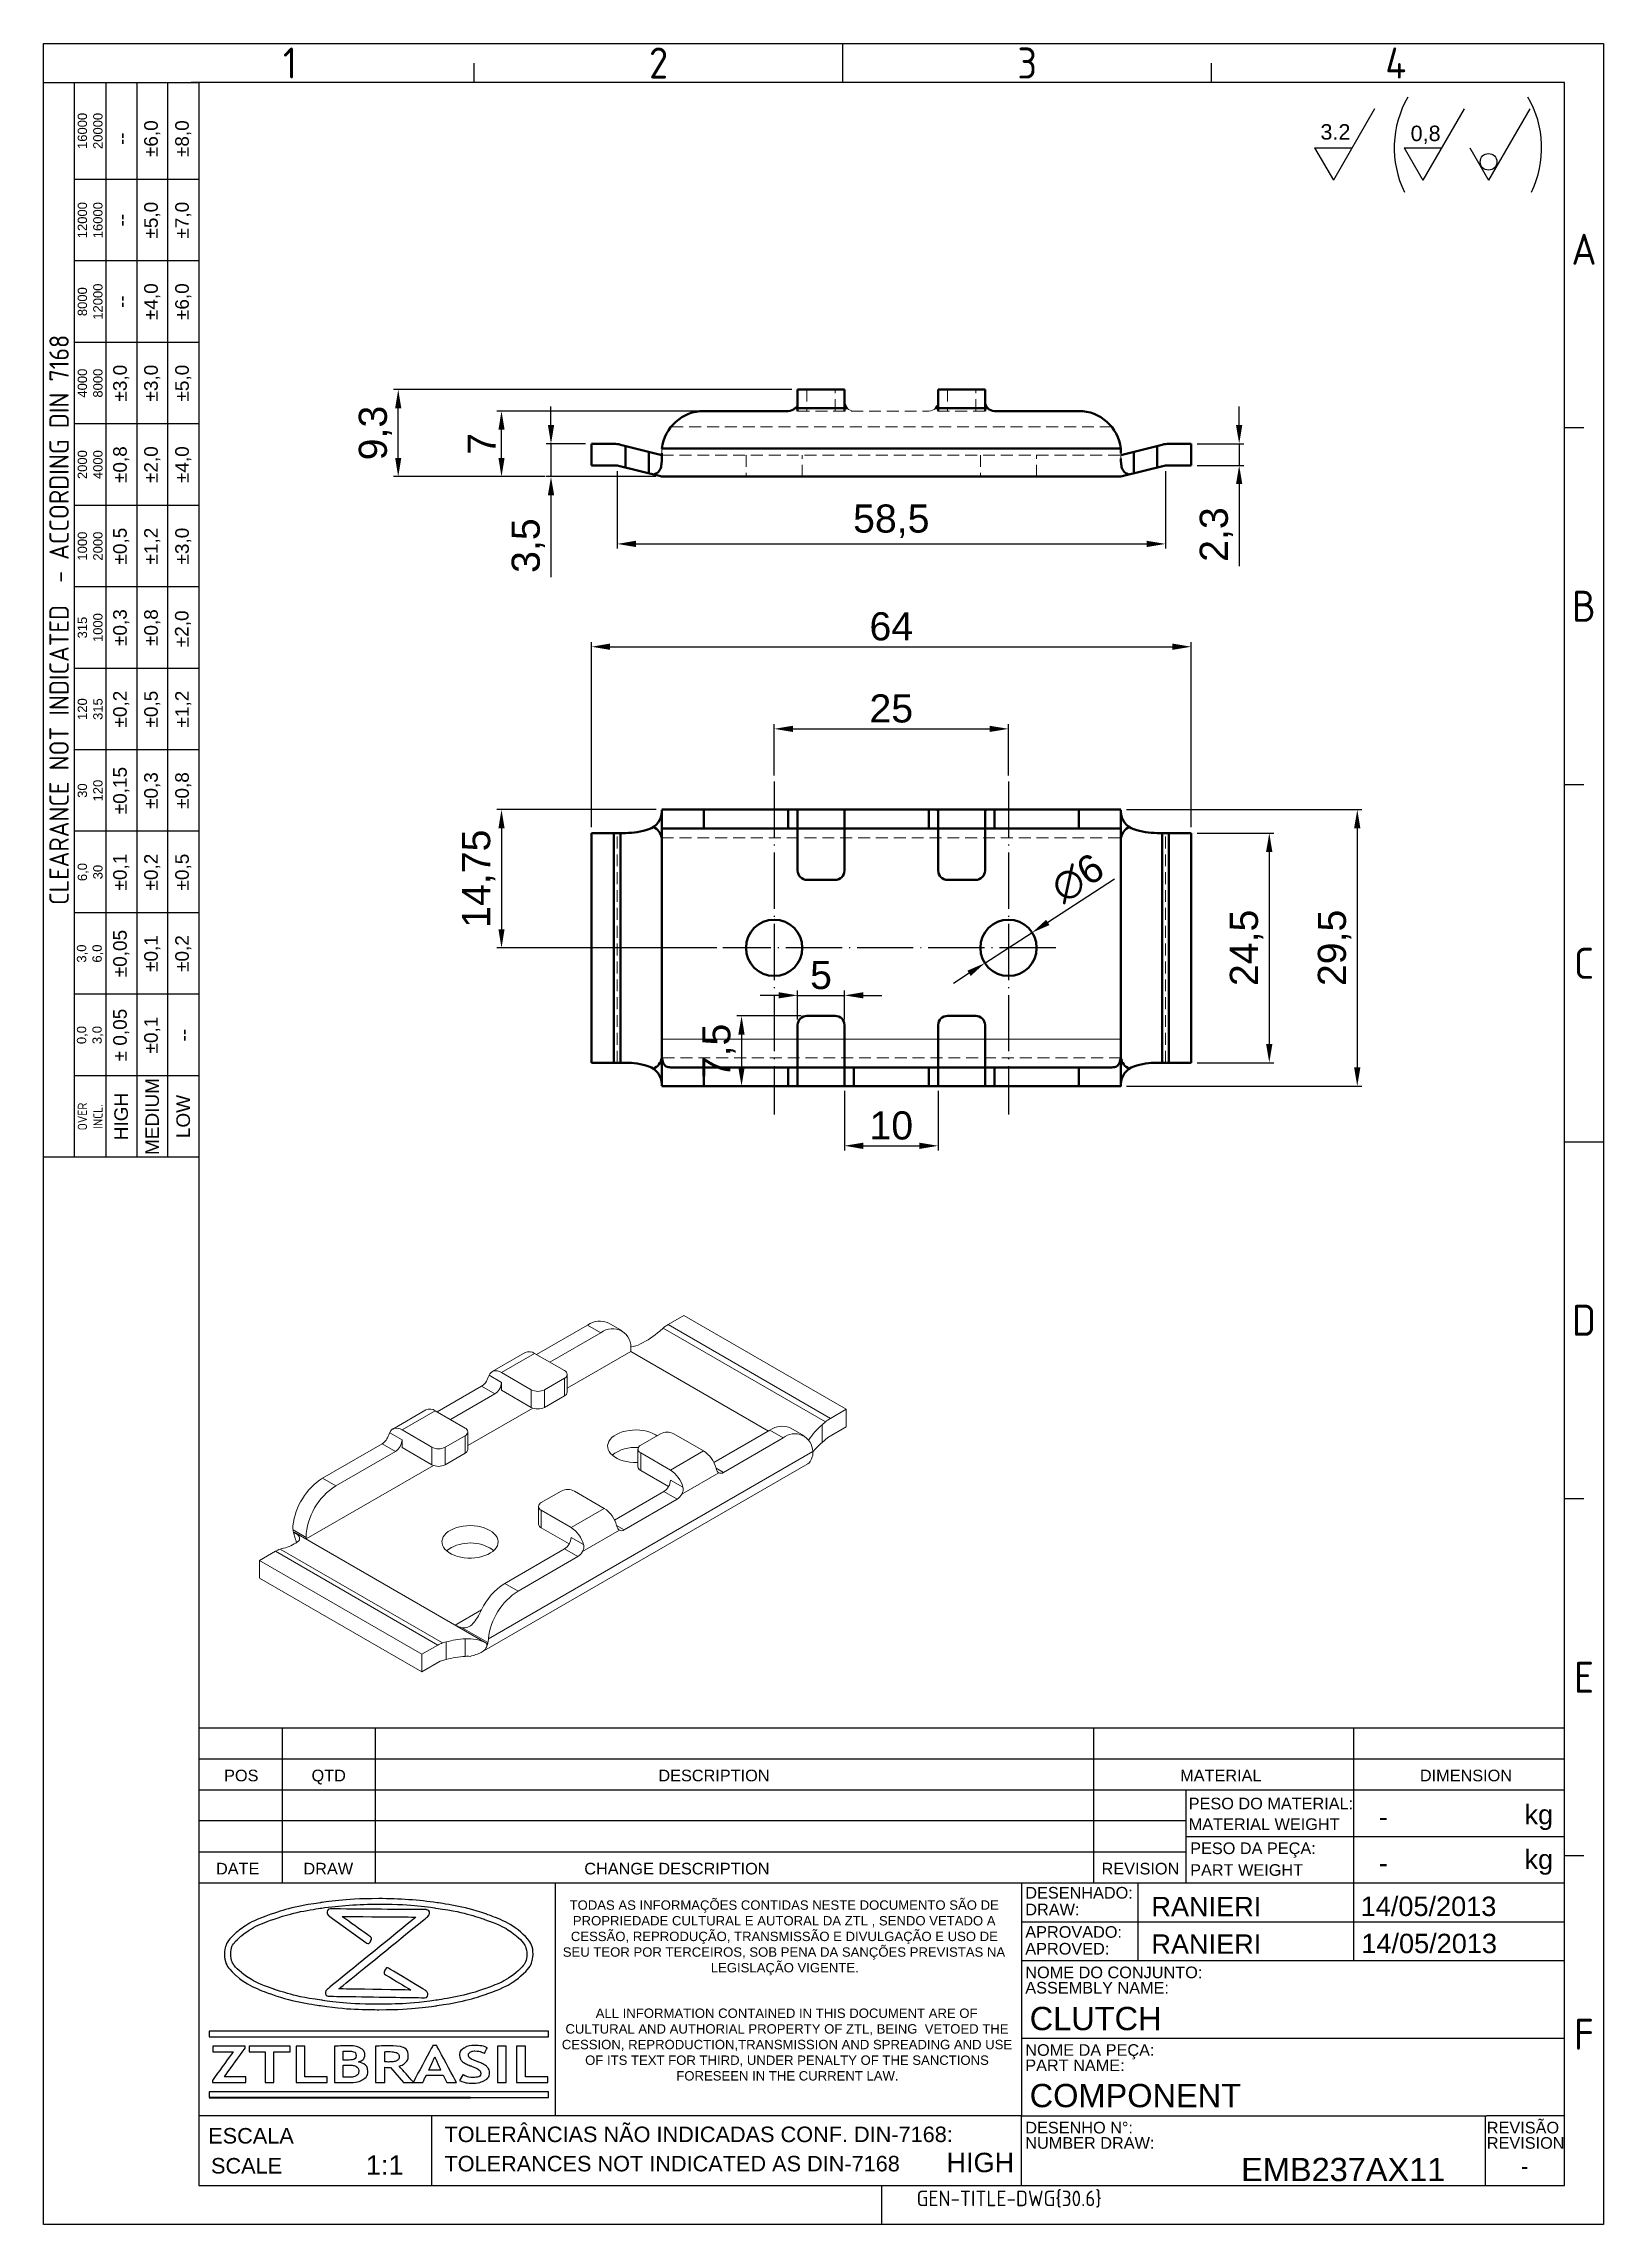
# Model space of a CAD drawing. Header units: millimetres. Extents: x 5003 to 5169, y 1207 to 1440.
import ezdxf
from ezdxf.enums import TextEntityAlignment as Align

# ---------------------------------------------------------------- set-up
doc = ezdxf.new("R2010")
doc.units = ezdxf.units.MM
for name, pattern in [('ACAD_ISO02W100', [15, 12, -3]), ('ACAD_ISO04W100', [30, 24, -3, 0, -3]), ('HIDDEN', [1.905, 1.27, -0.635])]:
    doc.linetypes.add(name, pattern=pattern)
for name, color, linetype, lineweight in [('AM_0', 7, 'Continuous', 40), ('AM_4', 1, 'ACAD_ISO04W100', 25), ('AM_5', 1, 'Continuous', 25), ('AM_8', 40, 'ACAD_ISO02W100', 35)]:
    doc.layers.add(name, color=color, linetype=linetype, lineweight=lineweight)
doc.layers.add('Camada 1', color=7, linetype='Continuous')
doc.styles.add('ACISOTS', font='isocp.shx', dxfattribs={"height": 1})
doc.styles.get("Standard").update_dxf_attribs({"font": 'arial.ttf'})
doc.dimstyles.new('ISO-25', dxfattribs={"dimtxt": 3, "dimasz": 2, "dimexe": 0.5, "dimexo": 0.625, "dimtad": 1, "dimtxsty": 'Standard', "dimcen": 2, "dimadec": 0, "dimazin": 0, "dimtfac": 1, "dimtmove": 0, "dimatfit": 3, "dimfxl": 1, "dimarcsym": 0})

msp = doc.modelspace()

# ---------------------------------------------------------------- texts
at = {"color": 135, "lineweight": 25, "style": 'ACISOTS'}
for s, p in [('1', (5028.852, 1437.519)), ('2', (5068.181, 1437.519)), ('3', (5107.511, 1437.519)), ('4', (5146.84, 1437.519)), ('A', (5166.919, 1417.647)), ('B', (5166.919, 1379.56)), ('C', (5166.919, 1341.472)), ('D', (5166.919, 1303.385)), ('E', (5166.919, 1265.297)), ('F', (5166.919, 1227.21))]:
    msp.add_text(s, height=3.312, dxfattribs=at).set_placement(p, align=Align.MIDDLE)
for s, height, p in [('POS', 1.242, (5021.822, 1254.194)), ('QTD', 1.242, (5031.152, 1254.194)), ('DESCRIPTION', 1.24198, (5068.162, 1254.194)), ('MATERIAL', 1.242, (5123.834, 1254.194)), ('DIMENSION', 1.242, (5149.411, 1254.194)), ('PESO DO MATERIAL:', 1.24198, (5124.745, 1251.203)), ('kg', 2.07, (5160.571, 1249.616)), ('MATERIAL WEIGHT', 1.24198, (5124.745, 1249.004)), ('PESO DA PEÇA:', 1.24198, (5124.9, 1246.43)), ('DATE', 1.242, (5020.957, 1244.258)), ('DRAW', 1.242, (5030.288, 1244.258)), ('CHANGE DESCRIPTION', 1.24198, (5060.255, 1244.258)), ('REVISION', 1.242, (5115.447, 1244.258)), ('PART WEIGHT', 1.24198, (5124.9, 1244.112)), ('kg', 2.07, (5160.571, 1244.84)), ('DESENHADO:', 1.242, (5107.307, 1241.684)), ('DRAW:', 1.242, (5107.307, 1239.897)), ('APROVADO:', 1.242, (5107.307, 1237.501)), ('APROVED:', 1.242, (5107.307, 1235.714)), ('NOME DO CONJUNTO:', 1.24198, (5107.307, 1233.187)), ('ASSEMBLY NAME:', 1.24198, (5107.307, 1231.552)), ('NOME DA PEÇA:', 1.24198, (5107.307, 1224.907)), ('PART NAME:', 1.242, (5107.307, 1223.272)), ('ESCALA', 1.656, (5020.127, 1215.55)), ('TOLERÂNCIAS NÃO INDICADAS CONF. DIN-7168:', 1.65598, (5045.334, 1215.704)), ('DESENHO N%%d:', 1.24198, (5107.307, 1216.627)), ('REVISÃO', 1.242, (5156.55, 1216.627)), ('NUMBER DRAW:', 1.24198, (5107.307, 1214.992)), ('REVISION', 1.242, (5156.55, 1214.992)), ('SCALE', 1.656, (5020.426, 1212.35)), ('TOLERANCES NOT INDICATED AS DIN-7168', 1.65598, (5045.334, 1212.579))]:
    msp.add_text(s, height=height).set_placement(p)
at = {"color": 135, "lineweight": 25, "attachment_point": 5, "rotation": 90}
for s, insert, char_height, width in [('16000\\P20000', (5007.531, 1430.274), 0.9936, 10.34986), ('±6,0', (5014.155, 1429.446), 1.449, 8.69388), ('±8,0', (5017.467, 1429.446), 1.449, 8.69388), ('--', (5010.843, 1429.446), 1.449, 8.69388), ('12000\\P16000', (5007.531, 1420.752), 0.9936, 8.69388), ('±5,0', (5014.155, 1420.752), 1.449, 8.69388), ('±7,0', (5017.467, 1420.752), 1.449, 8.69388), ('--', (5010.843, 1420.752), 1.449, 8.69388), ('8000\\P12000', (5007.531, 1412.058), 0.9936, 8.69388), ('--', (5010.843, 1412.058), 1.449, 8.69388), ('±4,0', (5014.155, 1412.058), 1.449, 8.69388), ('±6,0', (5017.467, 1412.058), 1.449, 8.69388), ('{\\Fisocp.shx|c0;CLEARANCE NOT INDICATED  - ACCORDING DIN 7168}', (5004.219, 1378.111), 2.06997, 114.6764), ('4000\\P8000', (5007.531, 1403.364), 0.9936, 8.69388), ('±3,0', (5010.843, 1403.364), 1.449, 8.69388), ('±3,0', (5014.155, 1403.364), 1.449, 8.69388), ('±5,0', (5017.467, 1403.364), 1.449, 8.69388), ('2000\\P4000', (5007.531, 1394.671), 0.9936, 8.69388), ('±0,8', (5010.843, 1394.671), 1.449, 8.69388), ('±2,0', (5014.155, 1394.671), 1.449, 8.69388), ('±4,0', (5017.467, 1394.671), 1.449, 8.69388), ('1000\\P2000', (5007.531, 1385.977), 0.9936, 8.69388), ('±0,5', (5010.843, 1385.977), 1.449, 8.69388), ('±1,2', (5014.155, 1385.977), 1.449, 8.69388), ('±3,0', (5017.467, 1385.977), 1.449, 8.69388), ('315\\P1000', (5007.531, 1377.283), 0.9936, 8.69388), ('±0,3', (5010.843, 1377.283), 1.449, 8.69388), ('±0,8', (5014.155, 1377.283), 1.449, 8.69388), ('±2,0', (5017.44, 1377.153), 1.449, 8.69388), ('±0,2', (5010.843, 1368.589), 1.449, 8.69388), ('±0,5', (5014.155, 1368.589), 1.449, 8.69388), ('±1,2', (5017.467, 1368.589), 1.449, 8.69388), ('120\\P315', (5007.531, 1368.589), 0.9936, 8.69388), ('±0,15', (5010.843, 1359.895), 1.449, 8.69388), ('±0,3', (5014.155, 1359.895), 1.449, 8.69388), ('±0,8', (5017.467, 1359.895), 1.449, 8.69388), ('30\\P120', (5007.531, 1359.895), 0.9936, 8.69388), ('6,0\\P30', (5007.531, 1351.201), 0.9936, 8.69388), ('±0,1', (5010.843, 1351.201), 1.449, 8.69388), ('±0,2', (5014.155, 1351.201), 1.449, 8.69388), ('±0,5', (5017.467, 1351.201), 1.449, 8.69388), ('±0,05', (5010.843, 1342.507), 1.449, 8.69388), ('3,0\\P6,0', (5007.531, 1342.507), 0.9936, 8.69388), ('±0,1', (5014.155, 1342.507), 1.449, 8.69388), ('±0,2', (5017.467, 1342.507), 1.449, 8.69388), ('± 0,05', (5010.843, 1333.813), 1.449, 8.69388), ('\\pt4.79529;±0,1', (5014.155, 1333.813), 1.44898, 8.69388), ('0,0\\P3,0', (5007.531, 1333.813), 0.9936, 8.69388), ('--', (5017.467, 1333.813), 1.449, 8.69388), ('MEDIUM', (5014.155, 1325.12), 1.449, 8.69388), ('{\\Fisocp.shx|c0;OVER\\PINCL.}', (5007.531, 1325.12), 0.99359, 8.69388), ('HIGH', (5010.843, 1325.12), 1.449, 8.69388), ('LOW', (5017.467, 1325.12), 1.449, 8.69388)]:
    msp.add_mtext(s, dxfattribs=dict(at, insert=insert, char_height=char_height, width=width))
at = {"linetype": 'Continuous', "char_height": 1.00187, "attachment_point": 1}
for s, width, insert in [('\\pi1.403;TODAS AS INFORMAÇÕES CONTIDAS NESTE DOCUMENTO SÃO DE \\P\\pi1.7498;PROPRIEDADE CULTURAL E AUTORAL DA ZTL , SENDO VETADO A \\P\\pi1.5359;CESSÃO, REPRODUÇÃO, TRANSMISSÃO E DIVULGAÇÃO E USO DE \\P\\pi0.67687;SEU TEOR POR TERCEIROS, SOB PENA DA SANÇÕES PREVISTAS NA \\P\\pi16.468;LEGISLAÇÃO VIGENTE.', 48.50089, (5057.281, 1241.491)), ('\\pi3.6297;ALL INFORMATION CONTAINED IN THIS DOCUMENT ARE OF \\P\\pi0.402;CULTURAL AND AUTHORIAL PROPERTY OF ZTL, BEING  VETOED THE \\P\\pi0.013488;CESSION, REPRODUCTION,TRANSMISSION AND SPREADING AND USE \\P\\pi2.5014;OF ITS TEXT FOR THIRD, UNDER PENALTY OF THE SANCTIONS \\P\\pi12.23;FORESEEN IN THE CURRENT LAW.', 47.9416, (5057.84, 1229.954))]:
    msp.add_mtext_dynamic_manual_height_columns(s, width=width, gutter_width=12.5, heights=[0], dxfattribs=dict(at, insert=insert))
for p in [(5145.028, 1250.416), (5145.028, 1245.49)]:
    msp.add_attdef('-', text='', height=2.07).set_placement(p, align=Align.MIDDLE_LEFT)
for tag, p, height in [('RANIERI', (5120.761, 1239.799), 2.07), ('14/05/2013', (5143.097, 1239.824), 2.07), ('RANIERI', (5120.759, 1235.793), 2.07), ('14/05/2013', (5143.164, 1235.862), 2.07), ('CLUTCH', (5107.775, 1227.644), 2.484), ('COMPONENT', (5107.775, 1219.427), 2.484), ('EMB237AX11', (5130.337, 1211.536), 2.484)]:
    msp.add_attdef(tag, p, '', height=height)
for tag, height, p in [('HIGH', 2.07, (5102.508, 1213.53)), ('1:1', 2.07, (5038.956, 1213.256)), ('-', 1.619, (5160.592, 1213.125))]:
    msp.add_attdef(tag, text='', height=height).set_placement(p, align=Align.MIDDLE_CENTER)
at = {"color": 135, "style": 'ACISOTS'}
msp.add_attdef('GEN-TITLE-DWG{30.6}', (5095.715, 1208.867), '', height=1.656, dxfattribs=at)
at = {"layer": 'AM_5', "char_height": 1.6471, "attachment_point": 1}
for s, insert in [('3.2', (5138.799, 1430.995)), ('0,8', (5148.419, 1430.836))]:
    msp.add_mtext_dynamic_manual_height_columns(s, width=18.23779, gutter_width=12.5, heights=[0], dxfattribs=dict(at, insert=insert))

# ---------------------------------------------------------------- blocks, each defined once
blk = doc.blocks.new('*D82')
at = {"layer": 'AM_5', "color": 0, "lineweight": -2, "ltscale": 0.25, "transparency": 16777216}
for p, q in [((5118.11, 1357.86), (5143.23, 1357.86)), ((5142.73, 1355.86), (5142.73, 1330.36)), ((5118.11, 1328.36), (5143.23, 1328.36))]:
    blk.add_line(p, q, dxfattribs=at)
at = {"layer": 'AM_5', "color": 0, "ltscale": 0.25, "transparency": 16777216}
for points in [[(5142.39, 1355.86), (5143.06, 1355.86), (5142.73, 1357.86)], [(5142.39, 1330.36), (5143.06, 1330.36), (5142.73, 1328.36)]]:
    blk.add_solid(points, dxfattribs=at)
at = {"layer": 'Defpoints', "color": 0, "ltscale": 0.25, "transparency": 16777216}
for p in [(5117.49, 1357.86), (5117.49, 1328.36), (5142.73, 1328.36)]:
    blk.add_point(p, dxfattribs=at)
at = {"layer": 'AM_5', "color": 0, "ltscale": 0.25, "transparency": 16777216, "insert": (5140.3, 1343.11), "char_height": 3, "attachment_point": 5, "rotation": 90}
blk.add_mtext('29,5', dxfattribs=at)
blk = doc.blocks.new('*D83')
at = {"layer": 'AM_5', "color": 0, "lineweight": -2, "ltscale": 0.25, "transparency": 16777216}
for p, q in [((5125.64, 1355.36), (5133.84, 1355.36)), ((5133.34, 1353.36), (5133.34, 1332.86)), ((5125.64, 1330.86), (5133.84, 1330.86))]:
    blk.add_line(p, q, dxfattribs=at)
at = {"layer": 'AM_5', "color": 0, "ltscale": 0.25, "transparency": 16777216}
for points in [[(5133, 1353.36), (5133.67, 1353.36), (5133.34, 1355.36)], [(5133, 1332.86), (5133.67, 1332.86), (5133.34, 1330.86)]]:
    blk.add_solid(points, dxfattribs=at)
at = {"layer": 'Defpoints', "color": 0, "ltscale": 0.25, "transparency": 16777216}
for p in [(5125.01, 1355.36), (5125.01, 1330.86), (5133.34, 1330.86)]:
    blk.add_point(p, dxfattribs=at)
at = {"layer": 'AM_5', "color": 0, "ltscale": 0.25, "transparency": 16777216, "insert": (5130.91, 1343.11), "char_height": 3, "attachment_point": 5, "rotation": 90}
blk.add_mtext('24,5', dxfattribs=at)
blk = doc.blocks.new('*D84')
at = {"layer": 'AM_5', "color": 0, "lineweight": -2, "ltscale": 0.25, "transparency": 16777216}
for p, q in [((5061.01, 1355.99), (5061.01, 1375.74)), ((5063.01, 1375.24), (5123.01, 1375.24)), ((5125.01, 1355.99), (5125.01, 1375.74))]:
    blk.add_line(p, q, dxfattribs=at)
at = {"layer": 'AM_5', "color": 0, "ltscale": 0.25, "transparency": 16777216}
for points in [[(5063.01, 1375.58), (5063.01, 1374.91), (5061.01, 1375.24)], [(5123.01, 1375.58), (5123.01, 1374.91), (5125.01, 1375.24)]]:
    blk.add_solid(points, dxfattribs=at)
at = {"layer": 'Defpoints', "color": 0, "ltscale": 0.25, "transparency": 16777216}
for p in [(5125.01, 1375.24), (5061.01, 1355.36), (5125.01, 1355.36)]:
    blk.add_point(p, dxfattribs=at)
at = {"layer": 'AM_5', "color": 0, "ltscale": 0.25, "transparency": 16777216, "insert": (5093.01, 1377.4), "char_height": 3, "attachment_point": 5}
blk.add_mtext('64', dxfattribs=at)
blk = doc.blocks.new('*D85')
at = {"layer": 'AM_5', "color": 0, "lineweight": -2, "ltscale": 0.25, "transparency": 16777216}
for p, q in [((5080.51, 1361.5), (5080.51, 1366.98)), ((5082.51, 1366.48), (5103.51, 1366.48)), ((5105.51, 1361.5), (5105.51, 1366.98))]:
    blk.add_line(p, q, dxfattribs=at)
at = {"layer": 'AM_5', "color": 0, "ltscale": 0.25, "transparency": 16777216}
for points in [[(5082.51, 1366.81), (5082.51, 1366.15), (5080.51, 1366.48)], [(5103.51, 1366.81), (5103.51, 1366.15), (5105.51, 1366.48)]]:
    blk.add_solid(points, dxfattribs=at)
at = {"layer": 'Defpoints', "color": 0, "ltscale": 0.25, "transparency": 16777216}
for p in [(5105.51, 1366.48), (5080.51, 1360.88), (5105.51, 1360.88)]:
    blk.add_point(p, dxfattribs=at)
at = {"layer": 'AM_5', "color": 0, "ltscale": 0.25, "transparency": 16777216, "insert": (5093.01, 1368.64), "char_height": 3, "attachment_point": 5}
blk.add_mtext('25', dxfattribs=at)
blk = doc.blocks.new('*D86')
at = {"layer": 'AM_5', "color": 0, "lineweight": -2, "ltscale": 0.25, "transparency": 16777216}
for p, q in [((5116.84, 1350.43), (5109.71, 1345.83)), ((5102.99, 1341.49), (5108.03, 1344.74)), ((5101.31, 1340.4), (5099.63, 1339.32))]:
    blk.add_line(p, q, dxfattribs=at)
at = {"layer": 'AM_5', "color": 0, "ltscale": 0.25, "transparency": 16777216}
for points in [[(5109.53, 1346.11), (5109.89, 1345.55), (5108.03, 1344.74)], [(5101.13, 1340.68), (5101.49, 1340.12), (5102.99, 1341.49)]]:
    blk.add_solid(points, dxfattribs=at)
at = {"layer": 'Defpoints', "color": 0, "ltscale": 0.25, "transparency": 16777216}
for p in [(5108.03, 1344.74), (5102.99, 1341.49)]:
    blk.add_point(p, dxfattribs=at)
at = {"layer": 'AM_5', "color": 0, "ltscale": 0.25, "transparency": 16777216, "insert": (5112.9, 1350.55), "char_height": 3, "attachment_point": 5, "rotation": 32.8595}
blk.add_mtext('∅6', dxfattribs=at)
blk = doc.blocks.new('*D87')
at = {"layer": 'AM_5', "color": 0, "lineweight": -2, "ltscale": 0.25, "transparency": 16777216}
for p, q in [((5130.13, 1398.89), (5130.13, 1400.89)), ((5125.64, 1396.89), (5130.63, 1396.89)), ((5130.13, 1396.89), (5130.13, 1394.59)), ((5125.64, 1394.59), (5130.63, 1394.59)), ((5130.13, 1392.59), (5130.13, 1383.83))]:
    blk.add_line(p, q, dxfattribs=at)
at = {"layer": 'AM_5', "color": 0, "ltscale": 0.25, "transparency": 16777216}
for points in [[(5129.79, 1398.89), (5130.46, 1398.89), (5130.13, 1396.89)], [(5129.79, 1392.59), (5130.46, 1392.59), (5130.13, 1394.59)]]:
    blk.add_solid(points, dxfattribs=at)
at = {"layer": 'Defpoints', "color": 0, "ltscale": 0.25, "transparency": 16777216}
for p in [(5125.01, 1396.89), (5125.01, 1394.59), (5130.13, 1394.59)]:
    blk.add_point(p, dxfattribs=at)
at = {"layer": 'AM_5', "color": 0, "ltscale": 0.25, "transparency": 16777216, "insert": (5127.7, 1387.21), "char_height": 3, "attachment_point": 5, "rotation": 90}
blk.add_mtext('2,3', dxfattribs=at)
blk = doc.blocks.new('*D88')
at = {"layer": 'AM_5', "color": 0, "lineweight": -2, "ltscale": 0.25, "transparency": 16777216}
for p, q in [((5056.7, 1398.89), (5056.7, 1400.89)), ((5060.39, 1396.89), (5056.2, 1396.89)), ((5056.7, 1396.89), (5056.7, 1393.39)), ((5067.89, 1393.39), (5056.2, 1393.39)), ((5056.7, 1391.39), (5056.7, 1382.66))]:
    blk.add_line(p, q, dxfattribs=at)
at = {"layer": 'AM_5', "color": 0, "ltscale": 0.25, "transparency": 16777216}
for points in [[(5056.37, 1398.89), (5057.04, 1398.89), (5056.7, 1396.89)], [(5056.37, 1391.39), (5057.04, 1391.39), (5056.7, 1393.39)]]:
    blk.add_solid(points, dxfattribs=at)
at = {"layer": 'Defpoints', "color": 0, "ltscale": 0.25, "transparency": 16777216}
for p in [(5061.01, 1396.89), (5056.7, 1393.39), (5068.51, 1393.39)]:
    blk.add_point(p, dxfattribs=at)
at = {"layer": 'AM_5', "color": 0, "ltscale": 0.25, "transparency": 16777216, "insert": (5054.28, 1386.03), "char_height": 3, "attachment_point": 5, "rotation": 90}
blk.add_mtext('3,5', dxfattribs=at)
blk = doc.blocks.new('*D89')
at = {"layer": 'AM_5', "color": 0, "lineweight": -2, "ltscale": 0.25, "transparency": 16777216}
for p, q in [((5063.76, 1393.97), (5063.76, 1385.71)), ((5122.26, 1393.97), (5122.26, 1385.71)), ((5065.76, 1386.21), (5120.26, 1386.21))]:
    blk.add_line(p, q, dxfattribs=at)
at = {"layer": 'AM_5', "color": 0, "ltscale": 0.25, "transparency": 16777216}
for points in [[(5065.76, 1386.55), (5065.76, 1385.88), (5063.76, 1386.21)], [(5120.26, 1386.55), (5120.26, 1385.88), (5122.26, 1386.21)]]:
    blk.add_solid(points, dxfattribs=at)
at = {"layer": 'Defpoints', "color": 0, "ltscale": 0.25, "transparency": 16777216}
for p in [(5063.76, 1394.59), (5122.26, 1394.59), (5122.26, 1386.21)]:
    blk.add_point(p, dxfattribs=at)
at = {"layer": 'AM_5', "color": 0, "ltscale": 0.25, "transparency": 16777216, "insert": (5093.01, 1388.64), "char_height": 3, "attachment_point": 5}
blk.add_mtext('58,5', dxfattribs=at)
blk = doc.blocks.new('*D90')
at = {"layer": 'AM_5', "color": 0, "lineweight": -2, "ltscale": 0.25, "transparency": 16777216}
for p, q in [((5081.01, 1338.05), (5079.01, 1338.05)), ((5083.01, 1335.49), (5083.01, 1338.55)), ((5083.01, 1338.05), (5088.01, 1338.05)), ((5088.01, 1335.49), (5088.01, 1338.55)), ((5090.01, 1338.05), (5092.01, 1338.05))]:
    blk.add_line(p, q, dxfattribs=at)
at = {"layer": 'AM_5', "color": 0, "ltscale": 0.25, "transparency": 16777216}
for points in [[(5081.01, 1338.38), (5081.01, 1337.72), (5083.01, 1338.05)], [(5090.01, 1338.38), (5090.01, 1337.72), (5088.01, 1338.05)]]:
    blk.add_solid(points, dxfattribs=at)
at = {"layer": 'Defpoints', "color": 0, "ltscale": 0.25, "transparency": 16777216}
for p in [(5088.01, 1338.05), (5083.01, 1334.86), (5088.01, 1334.86)]:
    blk.add_point(p, dxfattribs=at)
at = {"layer": 'AM_5', "color": 0, "ltscale": 0.25, "transparency": 16777216, "insert": (5085.51, 1340.2), "char_height": 3, "attachment_point": 5}
blk.add_mtext('5', dxfattribs=at)
blk = doc.blocks.new('*D91')
at = {"layer": 'AM_5', "color": 0, "lineweight": -2, "ltscale": 0.25, "transparency": 16777216}
for p, q in [((5083.39, 1335.86), (5076.53, 1335.86)), ((5077.03, 1333.86), (5077.03, 1330.36)), ((5081.39, 1328.36), (5076.53, 1328.36))]:
    blk.add_line(p, q, dxfattribs=at)
at = {"layer": 'AM_5', "color": 0, "ltscale": 0.25, "transparency": 16777216}
for points in [[(5076.69, 1333.86), (5077.36, 1333.86), (5077.03, 1335.86)], [(5076.69, 1330.36), (5077.36, 1330.36), (5077.03, 1328.36)]]:
    blk.add_solid(points, dxfattribs=at)
at = {"layer": 'Defpoints', "color": 0, "ltscale": 0.25, "transparency": 16777216}
for p in [(5084.01, 1335.86), (5077.03, 1328.36), (5082.01, 1328.36)]:
    blk.add_point(p, dxfattribs=at)
at = {"layer": 'AM_5', "color": 0, "ltscale": 0.25, "transparency": 16777216, "insert": (5074.61, 1332.11), "char_height": 3, "attachment_point": 5, "rotation": 90}
blk.add_mtext('7,5', dxfattribs=at)
blk = doc.blocks.new('*D92')
at = {"layer": 'AM_5', "color": 0, "lineweight": -2, "ltscale": 0.25, "transparency": 16777216}
for p, q in [((5088.01, 1327.87), (5088.01, 1321.5)), ((5098.01, 1327.87), (5098.01, 1321.5)), ((5090.01, 1322), (5096.01, 1322))]:
    blk.add_line(p, q, dxfattribs=at)
at = {"layer": 'AM_5', "color": 0, "ltscale": 0.25, "transparency": 16777216}
for points in [[(5090.01, 1322.33), (5090.01, 1321.66), (5088.01, 1322)], [(5096.01, 1322.33), (5096.01, 1321.66), (5098.01, 1322)]]:
    blk.add_solid(points, dxfattribs=at)
at = {"layer": 'Defpoints', "color": 0, "ltscale": 0.25, "transparency": 16777216}
for p in [(5088.01, 1328.49), (5098.01, 1328.49), (5098.01, 1322)]:
    blk.add_point(p, dxfattribs=at)
at = {"layer": 'AM_5', "color": 0, "ltscale": 0.25, "transparency": 16777216, "insert": (5093.01, 1324.15), "char_height": 3, "attachment_point": 5}
blk.add_mtext('10', dxfattribs=at)
blk = doc.blocks.new('*D93')
at = {"layer": 'AM_5', "color": 0, "lineweight": -2, "ltscale": 0.25, "transparency": 16777216}
for p, q in [((5072.39, 1400.39), (5050.92, 1400.39)), ((5051.42, 1395.39), (5051.42, 1398.39)), ((5055.58, 1393.39), (5050.92, 1393.39))]:
    blk.add_line(p, q, dxfattribs=at)
at = {"layer": 'AM_5', "color": 0, "ltscale": 0.25, "transparency": 16777216}
for points in [[(5051.09, 1398.39), (5051.75, 1398.39), (5051.42, 1400.39)], [(5051.09, 1395.39), (5051.75, 1395.39), (5051.42, 1393.39)]]:
    blk.add_solid(points, dxfattribs=at)
at = {"layer": 'Defpoints', "color": 0, "ltscale": 0.25, "transparency": 16777216}
for p in [(5051.42, 1400.39), (5073.01, 1400.39), (5056.2, 1393.39)]:
    blk.add_point(p, dxfattribs=at)
at = {"layer": 'AM_5', "color": 0, "ltscale": 0.25, "transparency": 16777216, "insert": (5049.3, 1396.89), "char_height": 3, "attachment_point": 5, "rotation": 90}
blk.add_mtext('7', dxfattribs=at)
blk = doc.blocks.new('*D94')
at = {"layer": 'AM_5', "color": 0, "lineweight": -2, "ltscale": 0.25, "transparency": 16777216}
for p, q in [((5082.39, 1402.69), (5039.9, 1402.69)), ((5040.4, 1395.39), (5040.4, 1400.69)), ((5056.08, 1393.39), (5039.9, 1393.39))]:
    blk.add_line(p, q, dxfattribs=at)
at = {"layer": 'AM_5', "color": 0, "ltscale": 0.25, "transparency": 16777216}
for points in [[(5040.07, 1400.69), (5040.73, 1400.69), (5040.4, 1402.69)], [(5040.07, 1395.39), (5040.73, 1395.39), (5040.4, 1393.39)]]:
    blk.add_solid(points, dxfattribs=at)
at = {"layer": 'Defpoints', "color": 0, "ltscale": 0.25, "transparency": 16777216}
for p in [(5040.4, 1402.69), (5083.01, 1402.69), (5056.7, 1393.39)]:
    blk.add_point(p, dxfattribs=at)
at = {"layer": 'AM_5', "color": 0, "ltscale": 0.25, "transparency": 16777216, "insert": (5037.97, 1398.04), "char_height": 3, "attachment_point": 5, "rotation": 90}
blk.add_mtext('9,3', dxfattribs=at)
blk = doc.blocks.new('*D95')
at = {"layer": 'AM_5', "color": 0, "lineweight": -2, "ltscale": 0.25, "transparency": 16777216}
for p, q in [((5067.92, 1357.86), (5050.92, 1357.86)), ((5051.42, 1355.86), (5051.42, 1345.11)), ((5074.41, 1343.11), (5050.92, 1343.11))]:
    blk.add_line(p, q, dxfattribs=at)
at = {"layer": 'AM_5', "color": 0, "ltscale": 0.25, "transparency": 16777216}
for points in [[(5051.09, 1355.86), (5051.75, 1355.86), (5051.42, 1357.86)], [(5051.09, 1345.11), (5051.75, 1345.11), (5051.42, 1343.11)]]:
    blk.add_solid(points, dxfattribs=at)
at = {"layer": 'Defpoints', "color": 0, "ltscale": 0.25, "transparency": 16777216}
for p in [(5068.54, 1357.86), (5051.42, 1343.11), (5075.03, 1343.11)]:
    blk.add_point(p, dxfattribs=at)
at = {"layer": 'AM_5', "color": 0, "ltscale": 0.25, "transparency": 16777216, "insert": (5048.99, 1350.49), "char_height": 3, "attachment_point": 5, "rotation": 90}
blk.add_mtext('14,75', dxfattribs=at)

# ---------------------------------------------------------------- dimensions: what is measured, and where the dimension line sits
at = {"layer": 'AM_5', "ltscale": 0.25}
for base, p1, p2, picture, middle in [((5040.4, 1402.692), (5056.705, 1393.392), (5083.014, 1402.692), '*D94', (5037.972, 1398.042)), ((5056.705, 1393.392), (5061.014, 1396.892), (5068.514, 1393.392), '*D88', (5054.277, 1386.026)), ((5130.126, 1394.592), (5125.014, 1396.892), (5125.014, 1394.592), '*D87', (5127.698, 1387.211)), ((5051.421, 1400.392), (5056.205, 1393.392), (5073.014, 1400.392), '*D93', (5049.296, 1396.892)), ((5051.421, 1343.115), (5068.542, 1357.865), (5075.031, 1343.115), '*D95', (5048.993, 1350.49)), ((5142.727, 1328.365), (5117.486, 1357.865), (5117.486, 1328.365), '*D82', (5140.299, 1343.115)), ((5133.336, 1330.865), (5125.014, 1355.365), (5125.014, 1330.865), '*D83', (5130.908, 1343.115)), ((5077.028, 1328.365), (5084.014, 1335.865), (5082.014, 1328.365), '*D91', (5074.606, 1332.115))]:
    dim = msp.add_linear_dim(base=base, p1=p1, p2=p2, angle=90, dimstyle='ISO-25', dxfattribs=at)
    dim.commit()
    dim.dimension.update_dxf_attribs({"geometry": picture, "text_midpoint": middle})
for base, p1, p2, picture, middle in [((5122.264, 1386.215), (5063.764, 1394.592), (5122.264, 1394.592), '*D89', (5093.014, 1388.643)), ((5125.014, 1375.244), (5061.014, 1355.365), (5125.014, 1355.365), '*D84', (5093.014, 1377.401)), ((5105.514, 1366.48), (5080.514, 1360.879), (5105.514, 1360.879), '*D85', (5093.014, 1368.637)), ((5088.014, 1338.05), (5083.014, 1334.865), (5088.014, 1334.865), '*D90', (5085.514, 1340.201)), ((5098.014, 1321.998), (5088.014, 1328.491), (5098.014, 1328.491), '*D92', (5093.014, 1324.155))]:
    dim = msp.add_linear_dim(base=base, p1=p1, p2=p2, dimstyle='ISO-25', dxfattribs=at)
    dim.commit()
    dim.dimension.update_dxf_attribs({"geometry": picture, "text_midpoint": middle})
dim = msp.add_diameter_dim_2p(p1=(5102.994, 1341.487), p2=(5108.034, 1344.742), dimstyle='ISO-25', dxfattribs=at)
dim.commit()
dim.dimension.update_dxf_attribs({"geometry": '*D86', "text_midpoint": (5112.899, 1350.552)})

# ---------------------------------------------------------------- linework, layer by layer
at = {"color": 135, "lineweight": 25}
for p, q in [((5002.563, 1206.924), (5002.563, 1439.589)), ((5002.563, 1439.589), (5168.989, 1439.589)), ((5087.846, 1435.449), (5087.846, 1439.589)), ((5168.989, 1439.589), (5168.989, 1206.924)), ((5048.517, 1435.449), (5048.517, 1437.519)), ((5127.176, 1435.449), (5127.176, 1437.519)), ((5005.875, 1320.773), (5005.875, 1435.449)), ((5009.187, 1435.449), (5009.187, 1320.773)), ((5012.499, 1435.449), (5012.499, 1320.773)), ((5015.811, 1320.773), (5015.811, 1435.449)), ((5019.123, 1425.099), (5005.875, 1425.099)), ((5019.123, 1416.405), (5005.875, 1416.405)), ((5019.123, 1407.711), (5005.875, 1407.711)), ((5019.123, 1399.017), (5005.875, 1399.017)), ((5166.919, 1398.603), (5164.849, 1398.603)), ((5019.123, 1390.324), (5005.875, 1390.324)), ((5019.123, 1381.63), (5005.875, 1381.63)), ((5019.123, 1372.936), (5005.875, 1372.936)), ((5019.123, 1364.242), (5005.875, 1364.242)), ((5166.919, 1360.516), (5164.849, 1360.516)), ((5019.123, 1355.548), (5005.875, 1355.548)), ((5019.123, 1346.854), (5005.875, 1346.854)), ((5019.123, 1338.16), (5005.875, 1338.16)), ((5019.123, 1329.466), (5005.875, 1329.466)), ((5164.849, 1322.429), (5168.989, 1322.429)), ((5166.919, 1284.341), (5164.849, 1284.341)), ((5166.919, 1246.254), (5164.849, 1246.254)), ((5091.986, 1206.924), (5091.986, 1211.064)), ((5168.989, 1206.924), (5002.563, 1206.924))]:
    msp.add_line(p, q, dxfattribs=at)
for p, q in [((5164.849, 1435.449), (5018.295, 1435.449)), ((5019.123, 1435.449), (5019.123, 1211.064)), ((5164.849, 1211.064), (5164.849, 1435.449)), ((5019.123, 1259.915), (5164.849, 1259.915)), ((5019.123, 1259.915), (5124.483, 1259.915)), ((5028.068, 1246.668), (5028.068, 1259.915)), ((5037.981, 1246.668), (5037.981, 1259.915)), ((5114.634, 1246.668), (5114.634, 1259.915)), ((5142.312, 1259.915), (5142.312, 1243.356)), ((5019.123, 1256.603), (5164.849, 1256.603)), ((5019.123, 1256.603), (5124.483, 1256.603)), ((5019.123, 1253.292), (5164.849, 1253.292)), ((5019.123, 1253.292), (5019.123, 1211.064)), ((5019.123, 1253.292), (5124.483, 1253.292)), ((5028.068, 1243.356), (5028.068, 1253.292)), ((5037.981, 1243.356), (5037.981, 1253.292)), ((5114.634, 1243.356), (5114.634, 1253.292)), ((5124.483, 1243.356), (5124.483, 1253.292)), ((5142.312, 1253.292), (5142.312, 1248.324)), ((5164.849, 1211.064), (5164.849, 1253.292)), ((5124.483, 1249.98), (5019.123, 1249.98)), ((5124.483, 1248.324), (5164.849, 1248.324)), ((5019.123, 1246.668), (5124.483, 1246.668)), ((5019.123, 1243.356), (5106.89, 1243.356)), ((5057.155, 1243.356), (5057.155, 1218.516)), ((5106.89, 1243.356), (5106.89, 1227.624)), ((5106.89, 1243.356), (5164.849, 1243.356)), ((5119.31, 1243.356), (5119.31, 1235.076)), ((5142.312, 1243.356), (5142.312, 1235.076)), ((5106.89, 1239.216), (5164.849, 1239.216)), ((5106.89, 1235.076), (5164.849, 1235.076)), ((5106.89, 1227.624), (5106.89, 1218.516)), ((5106.89, 1226.796), (5164.849, 1226.796)), ((5106.89, 1218.516), (5019.123, 1218.516)), ((5043.963, 1218.516), (5043.963, 1211.064)), ((5106.89, 1211.064), (5106.89, 1218.516)), ((5106.89, 1218.516), (5156.569, 1218.516)), ((5156.365, 1218.516), (5156.365, 1211.064)), ((5164.849, 1218.516), (5156.569, 1218.516)), ((5019.123, 1211.064), (5164.849, 1211.064)), ((5019.123, 1211.064), (5164.849, 1211.064))]:
    msp.add_line(p, q)
at = {"color": 7, "linetype": 'HIDDEN', "lineweight": 0}
for p, q in [((5084.014, 1402.692), (5084.014, 1400.392)), ((5087.014, 1400.392), (5087.014, 1402.692)), ((5099.014, 1402.692), (5099.014, 1400.392)), ((5102.014, 1400.392), (5102.014, 1402.692)), ((5116.537, 1398.692), (5069.491, 1398.692)), ((5083.014, 1400.392), (5097.014, 1400.392)), ((5103.014, 1400.392), (5098.014, 1400.392)), ((5068.514, 1395.692), (5117.514, 1395.692)), ((5077.514, 1395.692), (5077.514, 1393.392)), ((5083.514, 1393.392), (5083.514, 1395.692)), ((5102.514, 1395.692), (5102.514, 1393.392)), ((5108.514, 1393.392), (5108.514, 1395.692)), ((5063.764, 1330.865), (5063.764, 1355.365)), ((5068.514, 1354.865), (5117.514, 1354.865)), ((5122.264, 1330.865), (5122.264, 1355.365)), ((5117.514, 1331.365), (5068.514, 1331.365))]:
    msp.add_line(p, q, dxfattribs=at)
at = {"color": 7, "linetype": 'Continuous', "lineweight": 15}
for p, q in [((5117.514, 1395.892), (5117.514, 1395.315)), ((5064.277, 1302.274), (5062.863, 1303.09)), ((5070.866, 1303.888), (5069.185, 1302.917)), ((5088.19, 1293.887), (5070.866, 1303.888)), ((5060.613, 1302.868), (5055.168, 1299.725)), ((5056.583, 1298.908), (5062.027, 1302.051)), ((5062.027, 1302.051), (5060.613, 1302.868)), ((5068.666, 1302.543), (5068.301, 1302.226)), ((5085.99, 1292.542), (5068.666, 1302.543)), ((5069.185, 1302.917), (5086.509, 1292.916)), ((5053.956, 1299.946), (5050.42, 1297.905)), ((5054.956, 1299.847), (5051.42, 1297.806)), ((5058.138, 1298.01), (5054.956, 1299.847)), ((5058.431, 1296.137), (5065.209, 1300.05)), ((5065.209, 1300.214), (5065.209, 1300.05)), ((5079.916, 1291.56), (5065.209, 1300.05)), ((5049.299, 1296.336), (5044.562, 1293.601)), ((5050.713, 1295.52), (5049.299, 1296.336)), ((5050.096, 1297.509), (5051.42, 1296.745)), ((5051.42, 1297.806), (5054.602, 1295.969)), ((5051.42, 1296.745), (5051.42, 1295.928)), ((5054.602, 1294.091), (5054.602, 1295.969)), ((5056.017, 1295.969), (5058.138, 1297.194)), ((5056.017, 1295.969), (5056.017, 1294.091)), ((5058.138, 1295.316), (5058.138, 1297.194)), ((5058.431, 1295.724), (5058.431, 1297.602)), ((5043.349, 1293.823), (5039.814, 1291.782)), ((5044.349, 1293.724), (5040.814, 1291.683)), ((5047.531, 1291.887), (5044.349, 1293.724)), ((5045.976, 1292.785), (5050.713, 1295.52)), ((5047.824, 1290.014), (5054.759, 1294.018)), ((5051.42, 1295.928), (5054.602, 1294.091)), ((5056.017, 1294.091), (5058.138, 1295.316)), ((5088.19, 1293.887), (5086.509, 1292.916)), ((5088.19, 1293.887), (5088.19, 1292.009)), ((5039.489, 1291.386), (5040.814, 1290.622)), ((5040.814, 1291.683), (5043.996, 1289.846)), ((5047.824, 1289.601), (5047.824, 1291.479)), ((5080.058, 1291.642), (5074.088, 1288.195)), ((5081.472, 1290.826), (5080.058, 1291.642)), ((5083.722, 1291.048), (5082.308, 1291.865)), ((5085.99, 1292.542), (5085.625, 1292.225)), ((5085.625, 1292.225), (5085.625, 1290.347)), ((5086.245, 1290.886), (5088.19, 1292.009)), ((5038.692, 1290.213), (5032.329, 1286.539)), ((5033.743, 1285.723), (5040.107, 1289.397)), ((5040.107, 1289.397), (5038.692, 1290.213)), ((5040.814, 1290.622), (5040.814, 1289.805)), ((5040.814, 1289.805), (5043.996, 1287.968)), ((5043.996, 1287.968), (5043.996, 1289.846)), ((5045.41, 1289.846), (5047.531, 1291.071)), ((5045.41, 1289.846), (5045.41, 1287.968)), ((5045.41, 1287.968), (5047.531, 1289.193)), ((5047.531, 1289.193), (5047.531, 1291.071)), ((5050.026, 1269.406), (5084.635, 1289.385)), ((5065.977, 1289.642), (5065.977, 1287.764)), ((5068.391, 1291.275), (5066.27, 1290.05)), ((5066.27, 1289.234), (5066.27, 1287.356)), ((5066.27, 1289.234), (5069.452, 1287.397)), ((5067.861, 1291.172), (5068.029, 1291.066)), ((5069.452, 1287.397), (5072.987, 1289.438)), ((5072.987, 1289.438), (5069.805, 1291.275)), ((5075.108, 1287.152), (5081.472, 1290.826)), ((5085.625, 1290.347), (5086.245, 1290.886)), ((5030.561, 1280.048), (5044.152, 1287.894)), ((5049.298, 1267.971), (5084.12, 1288.073)), ((5066.27, 1287.356), (5069.244, 1285.638)), ((5074.603, 1287.105), (5070.664, 1284.831)), ((5032.329, 1286.539), (5033.743, 1285.723)), ((5057.784, 1285.152), (5055.663, 1283.927)), ((5062.381, 1283.315), (5059.199, 1285.152)), ((5068.744, 1285.111), (5063.481, 1282.072)), ((5070.159, 1284.294), (5068.744, 1285.111)), ((5069.452, 1286.335), (5070.776, 1285.571)), ((5055.37, 1283.519), (5055.37, 1281.641)), ((5055.663, 1283.111), (5055.663, 1281.233)), ((5055.663, 1283.111), (5058.845, 1281.274)), ((5058.845, 1281.274), (5062.381, 1283.315)), ((5064.502, 1281.029), (5070.159, 1284.294)), ((5030.561, 1280.212), (5029.176, 1281.011)), ((5049.865, 1268.904), (5029.288, 1280.783)), ((5029.288, 1280.475), (5029.288, 1280.783)), ((5030.561, 1280.212), (5030.561, 1280.048)), ((5055.663, 1281.233), (5058.638, 1279.515)), ((5058.845, 1280.212), (5060.17, 1279.448)), ((5063.997, 1280.982), (5060.057, 1278.708)), ((5025.611, 1277.763), (5027.292, 1278.733)), ((5025.611, 1277.763), (5025.611, 1275.884)), ((5042.935, 1267.762), (5025.611, 1277.763)), ((5044.616, 1268.732), (5027.292, 1278.733)), ((5027.811, 1278.958), (5028.176, 1279.062)), ((5027.811, 1278.958), (5045.135, 1268.957)), ((5058.138, 1278.988), (5051.774, 1275.314)), ((5053.188, 1274.497), (5059.552, 1278.171)), ((5059.552, 1278.171), (5058.138, 1278.988)), ((5042.935, 1265.883), (5025.611, 1275.884)), ((5051.774, 1275.314), (5053.188, 1274.497)), ((5049.976, 1269.003), (5047.232, 1270.587)), ((5042.935, 1267.762), (5044.616, 1268.732)), ((5045.135, 1268.957), (5045.5, 1269.061)), ((5045.5, 1267.183), (5045.5, 1269.061)), ((5047.548, 1267.524), (5047.548, 1269.402)), ((5049.865, 1268.904), (5049.865, 1268.596)), ((5042.935, 1267.762), (5042.935, 1265.883)), ((5044.88, 1267.006), (5042.935, 1265.883)), ((5045.5, 1267.183), (5044.88, 1267.006))]:
    msp.add_line(p, q, dxfattribs=at)
at = {"color": 8, "linetype": 'Continuous', "lineweight": 15}
for p, q in [((5068.514, 1333.365), (5117.514, 1333.365)), ((5074.312, 1287.612), (5075.108, 1287.152)), ((5063.705, 1281.488), (5064.502, 1281.029)), ((5046.471, 1270.864), (5049.283, 1272.487))]:
    msp.add_line(p, q, dxfattribs=at)
at = {"color": 135, "lineweight": 25}
msp.add_lwpolyline([(5019.123, 1435.449), (5019.123, 1320.773), (5002.563, 1320.773), (5002.563, 1435.449)], close=True, dxfattribs=at)
at = {"color": 7, "linetype": 'HIDDEN', "lineweight": 0, "flags": 128}
for points in [[(5082.903, 1400.935), (5082.845, 1400.837), (5082.728, 1400.692)], [(5068.542, 1396.392), (5068.539, 1396.363), (5068.514, 1395.892)]]:
    msp.add_lwpolyline(points, dxfattribs=at)
at = {"color": 7, "linetype": 'Continuous', "lineweight": 15, "flags": 128}
for points in [[(5051.42, 1297.806), (5051.207, 1297.911), (5050.998, 1297.975), (5050.799, 1297.999), (5050.614, 1297.98), (5050.448, 1297.92), (5050.304, 1297.82), (5050.186, 1297.682), (5050.096, 1297.509)], [(5040.814, 1291.683), (5040.6, 1291.788), (5040.391, 1291.852), (5040.192, 1291.876), (5040.008, 1291.857), (5039.841, 1291.797), (5039.697, 1291.697), (5039.579, 1291.559), (5039.489, 1291.386)], [(5065.977, 1288.221), (5065.883, 1288.217), (5065.499, 1288.221), (5065.119, 1288.253), (5064.748, 1288.313), (5064.394, 1288.399), (5064.063, 1288.511), (5063.758, 1288.647), (5063.486, 1288.804), (5063.252, 1288.979), (5063.058, 1289.171), (5062.908, 1289.375), (5062.804, 1289.589), (5062.749, 1289.809), (5062.743, 1290.031), (5062.786, 1290.251), (5062.877, 1290.467), (5063.016, 1290.674), (5063.199, 1290.869), (5063.424, 1291.049), (5063.687, 1291.211), (5063.984, 1291.352), (5064.309, 1291.47), (5064.658, 1291.563), (5065.025, 1291.629), (5065.403, 1291.668), (5065.787, 1291.679), (5066.171, 1291.661), (5066.547, 1291.615), (5066.91, 1291.542), (5067.253, 1291.442), (5067.572, 1291.318), (5067.861, 1291.172), (5067.861, 1291.172)], [(5029.288, 1280.783), (5029.491, 1280.651), (5029.655, 1280.512), (5029.775, 1280.369), (5029.849, 1280.228), (5029.874, 1280.089), (5029.85, 1279.958), (5029.778, 1279.837), (5029.659, 1279.73)], [(5050.183, 1280.967), (5050.437, 1280.8), (5050.652, 1280.616), (5050.824, 1280.418), (5050.951, 1280.208), (5051.03, 1279.991), (5051.061, 1279.77), (5051.043, 1279.548), (5050.975, 1279.33), (5050.86, 1279.118), (5050.699, 1278.917), (5050.494, 1278.729), (5050.25, 1278.557), (5049.969, 1278.406), (5049.658, 1278.276), (5049.32, 1278.17), (5048.961, 1278.09), (5048.588, 1278.037), (5048.206, 1278.012), (5047.821, 1278.016), (5047.441, 1278.048), (5047.071, 1278.107), (5046.717, 1278.194), (5046.385, 1278.306), (5046.081, 1278.442), (5045.809, 1278.599), (5045.574, 1278.774), (5045.38, 1278.966), (5045.23, 1279.17), (5045.127, 1279.384), (5045.071, 1279.604), (5045.065, 1279.825), (5045.108, 1280.046), (5045.2, 1280.261), (5045.338, 1280.468), (5045.521, 1280.664), (5045.746, 1280.844), (5046.009, 1281.005), (5046.306, 1281.147), (5046.632, 1281.265), (5046.981, 1281.358), (5047.347, 1281.424), (5047.726, 1281.463), (5048.11, 1281.474), (5048.493, 1281.456), (5048.869, 1281.41), (5049.232, 1281.337), (5049.575, 1281.237), (5049.894, 1281.113), (5050.183, 1280.967)], [(5050.183, 1279.089), (5050.437, 1278.922), (5050.582, 1278.803)]]:
    msp.add_lwpolyline(points, dxfattribs=at)
at = {"color": 7, "linetype": 'Continuous', "lineweight": 15}
for centre, radius, start, end in [((5089.014, 1401.392), 1, 224.427, 270), ((5097.014, 1401.392), 1, 270, 315.573), ((5061.928, 1301.054), 2.24, 65.35382, 125.95664), ((5063.263, 1300.518), 1.97, 351.11935, 128.8699), ((5064.931, 1303.447), 2.909, 275.19979, 297.01042), ((5061.638, 1309.964), 10.211, 296.8667, 310.7331), ((5070.878, 1300.021), 3.355, 120.31018, 131.26523), ((5054.372, 1299.051), 0.987, 53.7482, 114.94135), ((5048.533, 1297.564), 1.447, 301.98526, 331.47997), ((5049.885, 1296.814), 1.537, 302.60548, 357.39452), ((5055.309, 1297.334), 1.537, 242.60967, 297.39033), ((5057.983, 1297.602), 0.437, 290.78342, 69.21658), ((5043.762, 1292.889), 1.021, 54.87485, 113.81469), ((5055.309, 1295.456), 1.537, 242.60967, 297.39033), ((5057.93, 1295.774), 0.503, 294.37466, 354.3052), ((5047.376, 1291.479), 0.437, 290.78342, 69.21658), ((5069.098, 1289.91), 1.537, 62.60967, 117.39033), ((5081.37, 1289.862), 2.211, 64.90686, 126.4036), ((5090.742, 1286.254), 7.864, 130.59551, 146.29619), ((5088.202, 1290.02), 3.355, 120.31018, 131.26523), ((5037.926, 1291.441), 1.447, 301.98526, 331.47997), ((5039.279, 1290.691), 1.537, 302.60548, 357.39452), ((5044.703, 1291.211), 1.537, 242.60967, 297.39033), ((5047.324, 1289.651), 0.503, 294.37466, 354.3052), ((5065.639, 1285.76), 4.051, 84.72066, 126.69767), ((5066.425, 1289.642), 0.437, 110.78342, 249.21658), ((5071.29, 1286.813), 3.125, 14.79842, 57.11525), ((5082.708, 1289.347), 1.927, 1.12704, 129.88838), ((5082.825, 1289.281), 1.82, 337.97175, 351.28622), ((5091.015, 1284.104), 8.248, 130.80617, 140.88616), ((5044.703, 1289.333), 1.537, 242.60967, 297.39033), ((5066.477, 1287.814), 0.503, 185.6948, 245.62534), ((5067.755, 1284.772), 3.125, 14.79842, 57.11525), ((5074.816, 1287.557), 0.5, 244.77239, 305.76205), ((5036.1, 1280.669), 6.977, 122.71863, 173.59549), ((5037.451, 1279.908), 6.897, 122.52432, 177.47568), ((5058.491, 1283.787), 1.537, 62.60967, 117.39033), ((5067.916, 1286.405), 1.537, 302.60548, 357.39452), ((5069.392, 1285.522), 1.447, 301.98526, 331.47997), ((5055.818, 1283.519), 0.437, 110.78342, 249.21658), ((5060.684, 1280.69), 3.125, 14.79842, 57.11525), ((5026.929, 1283.815), 4.914, 284.70201, 303.7544), ((5033.108, 1281.552), 3.969, 187.83068, 195.74294), ((5055.871, 1281.691), 0.503, 185.6948, 245.62534), ((5057.31, 1280.282), 1.537, 302.60548, 357.39452), ((5057.148, 1278.649), 3.125, 14.79842, 57.11525), ((5064.21, 1281.434), 0.5, 244.77239, 305.76205), ((5028.469, 1276.731), 2.322, 106.4414, 120.44931), ((5048.09, 1275.244), 4.377, 61.43051, 125.61055), ((5058.786, 1279.399), 1.447, 301.98526, 331.47997), ((5055.354, 1269.647), 6.703, 122.28528, 154.92815), ((5056.959, 1268.627), 6.977, 122.71863, 173.59549), ((5047.554, 1272.662), 2.1, 238.93221, 261.18082), ((5045.793, 1266.73), 2.322, 106.4414, 120.44931), ((5048.191, 1259.221), 10.202, 93.61084, 105.29438), ((5047.829, 1265.071), 4.34, 62.0318, 93.70835), ((5048.177, 1269.279), 1.82, 337.97175, 351.28622), ((5048.191, 1257.342), 10.202, 93.61084, 105.29438), ((5047.816, 1263.632), 3.901, 86.38108, 93.93092)]:
    msp.add_arc(centre, radius, start, end, dxfattribs=at)
for points, knots in [([(5083.014, 1401.392), (5083.014, 1401.268), (5082.99, 1401.141), (5082.894, 1400.9), (5082.821, 1400.787), (5082.728, 1400.692)], [0, 0, 0, 0, 0.5, 0.5, 1, 1, 1, 1]), ([(5098.014, 1401.392), (5098.014, 1401.268), (5097.99, 1401.141), (5097.894, 1400.9), (5097.821, 1400.787), (5097.728, 1400.692)], [0, 0, 0, 0, 0.5, 0.5, 1, 1, 1, 1]), ([(5082.728, 1357.865), (5082.821, 1357.865), (5082.893, 1357.858), (5082.99, 1357.818), (5083.014, 1357.785), (5083.014, 1357.738)], [0, 0, 0, 0, 0.5, 0.5, 1, 1, 1, 1]), ([(5049.804, 1296.873), (5049.87, 1296.988), (5049.926, 1297.106), (5050.023, 1297.326), (5050.063, 1297.427), (5050.096, 1297.509)], [0, 0, 0, 0, 0.5, 0.5, 1, 1, 1, 1]), ([(5039.197, 1290.75), (5039.263, 1290.865), (5039.319, 1290.983), (5039.416, 1291.203), (5039.456, 1291.304), (5039.489, 1291.386)], [0, 0, 0, 0, 0.5, 0.5, 1, 1, 1, 1]), ([(5074.603, 1287.105), (5074.538, 1287.145), (5074.482, 1287.209), (5074.385, 1287.383), (5074.345, 1287.491), (5074.312, 1287.612)], [0, 0, 0, 0, 0.5, 0.5, 1, 1, 1, 1]), ([(5084.513, 1288.598), (5084.466, 1288.502), (5084.371, 1288.305), (5084.222, 1288.139), (5084.143, 1288.091), (5084.118, 1288.076)], [0, 0, 0, 0, 0.397574, 0.8091818, 1, 1, 1, 1]), ([(5070.776, 1285.571), (5070.809, 1285.45), (5070.816, 1285.323), (5070.776, 1285.071), (5070.729, 1284.946), (5070.664, 1284.831)], [0, 0, 0, 0, 0.5, 0.5, 1, 1, 1, 1]), ([(5029.288, 1280.475), (5029.336, 1280.319), (5029.417, 1280.054), (5029.515, 1279.782), (5029.555, 1279.671)], [0, 0, 0, 0, 0.5911589, 1, 1, 1, 1]), ([(5063.997, 1280.982), (5063.931, 1281.022), (5063.875, 1281.086), (5063.778, 1281.26), (5063.738, 1281.368), (5063.705, 1281.489)], [0, 0, 0, 0, 0.5, 0.5, 1, 1, 1, 1]), ([(5060.17, 1279.448), (5060.203, 1279.327), (5060.209, 1279.2), (5060.169, 1278.948), (5060.123, 1278.823), (5060.057, 1278.708)], [0, 0, 0, 0, 0.5, 0.5, 1, 1, 1, 1]), ([(5049.283, 1272.488), (5049.142, 1272.201), (5049, 1271.926), (5048.695, 1271.419), (5048.539, 1271.201), (5048.199, 1270.85), (5048.022, 1270.726), (5047.641, 1270.579), (5047.444, 1270.559), (5047.232, 1270.587)], [0, 0, 0, 0, 0.25, 0.25, 0.5, 0.5, 0.75, 0.75, 1, 1, 1, 1]), ([(5048.062, 1267.526), (5048.28, 1267.592), (5048.496, 1267.652), (5048.799, 1267.752), (5048.895, 1267.786), (5049.076, 1267.858), (5049.162, 1267.897), (5049.396, 1268.022), (5049.525, 1268.116), (5049.73, 1268.334), (5049.807, 1268.456), (5049.865, 1268.596)], [0, 0, 0, 0, 0.25, 0.25, 0.375, 0.375, 0.5, 0.5, 0.75, 0.75, 1, 1, 1, 1])]:
    msp.add_open_spline(points, degree=3, knots=knots, dxfattribs=at)
for points in [[(5068.514, 1395.892), (5068.514, 1396.058), (5068.523, 1396.225), (5068.542, 1396.392)], [(5068.542, 1357.865), (5068.523, 1357.865), (5068.514, 1357.851), (5068.514, 1357.823)], [(5117.514, 1357.823), (5117.514, 1357.851), (5117.505, 1357.865), (5117.486, 1357.865)], [(5068.514, 1328.407), (5068.514, 1328.378), (5068.523, 1328.365), (5068.542, 1328.365)], [(5084.635, 1289.385), (5084.648, 1289.256), (5084.645, 1289.129), (5084.625, 1289.005)], [(5029.166, 1281.448), (5029.153, 1281.303), (5029.156, 1281.158), (5029.176, 1281.011)], [(5049.976, 1269.003), (5049.996, 1269.127), (5050.013, 1269.261), (5050.026, 1269.406)]]:
    msp.add_open_spline(points, degree=3, dxfattribs=at)
at = {"layer": 'AM_0'}
for p, q in [((5088.3, 1400.692), (5082.728, 1400.692)), ((5083.014, 1402.692), (5088.014, 1402.692)), ((5083.014, 1400.392), (5083.014, 1402.692)), ((5088.014, 1402.692), (5088.014, 1400.392)), ((5097.728, 1400.692), (5103.3, 1400.692)), ((5098.014, 1402.692), (5103.014, 1402.692)), ((5098.014, 1400.392), (5098.014, 1402.692)), ((5103.014, 1402.692), (5103.014, 1400.392)), ((5073.014, 1400.392), (5082.014, 1400.392)), ((5104.014, 1400.392), (5113.014, 1400.392)), ((5061.014, 1396.892), (5061.014, 1394.592)), ((5061.014, 1396.892), (5063.391, 1396.892)), ((5064.126, 1396.801), (5068.514, 1395.692)), ((5064.641, 1394.371), (5064.641, 1396.671)), ((5067.138, 1393.74), (5067.138, 1396.04)), ((5117.486, 1396.392), (5068.542, 1396.392)), ((5117.514, 1395.692), (5121.902, 1396.801)), ((5118.89, 1393.74), (5118.89, 1396.04)), ((5121.387, 1396.671), (5121.387, 1394.371)), ((5125.014, 1396.892), (5122.637, 1396.892)), ((5125.014, 1396.892), (5125.014, 1394.592)), ((5063.764, 1394.592), (5061.014, 1394.592)), ((5068.514, 1393.392), (5063.764, 1394.592)), ((5068.514, 1395.315), (5068.514, 1395.892)), ((5122.264, 1394.592), (5117.514, 1393.392)), ((5122.264, 1394.592), (5125.014, 1394.592)), ((5117.514, 1393.392), (5068.514, 1393.392)), ((5068.514, 1328.407), (5068.514, 1357.823)), ((5117.486, 1357.865), (5068.542, 1357.865)), ((5073.014, 1357.865), (5073.014, 1355.865)), ((5082.014, 1355.865), (5082.014, 1357.865)), ((5083.014, 1357.738), (5083.014, 1351.365)), ((5088.014, 1351.365), (5088.014, 1357.865)), ((5097.014, 1355.865), (5097.014, 1357.865)), ((5098.014, 1357.738), (5098.014, 1351.365)), ((5103.014, 1351.365), (5103.014, 1357.738)), ((5104.014, 1357.865), (5104.014, 1355.865)), ((5113.014, 1355.865), (5113.014, 1357.865)), ((5117.514, 1328.407), (5117.514, 1357.823)), ((5061.014, 1330.865), (5061.014, 1355.365)), ((5061.014, 1355.365), (5064.641, 1355.365)), ((5063.391, 1330.865), (5063.391, 1355.365)), ((5064.126, 1355.365), (5064.126, 1330.865)), ((5068.514, 1355.865), (5117.514, 1355.865)), ((5125.014, 1355.365), (5121.387, 1355.365)), ((5121.902, 1330.865), (5121.902, 1355.365)), ((5122.637, 1355.365), (5122.637, 1330.865)), ((5125.014, 1330.865), (5125.014, 1355.365)), ((5084.014, 1350.365), (5087.014, 1350.365)), ((5099.014, 1350.365), (5102.014, 1350.365)), ((5087.014, 1335.865), (5084.014, 1335.865)), ((5102.014, 1335.865), (5099.014, 1335.865)), ((5083.014, 1334.865), (5083.014, 1328.491)), ((5088.014, 1328.491), (5088.014, 1334.865)), ((5098.014, 1334.865), (5098.014, 1328.491)), ((5103.014, 1328.491), (5103.014, 1334.865)), ((5061.014, 1330.865), (5064.641, 1330.865)), ((5125.014, 1330.865), (5121.387, 1330.865)), ((5116.537, 1330.365), (5069.491, 1330.365)), ((5073.014, 1330.365), (5073.014, 1328.365)), ((5082.014, 1328.365), (5082.014, 1330.365)), ((5089.014, 1330.365), (5089.014, 1328.365)), ((5097.014, 1328.365), (5097.014, 1330.365)), ((5104.014, 1330.365), (5104.014, 1328.365)), ((5113.014, 1328.365), (5113.014, 1330.365)), ((5068.542, 1328.365), (5117.486, 1328.365))]:
    msp.add_line(p, q, dxfattribs=at)
at = {"layer": 'AM_0', "flags": 128}
for points in [[(5097.903, 1400.935), (5097.845, 1400.837), (5097.728, 1400.692)], [(5117.514, 1395.892), (5117.489, 1396.363), (5117.486, 1396.392)]]:
    msp.add_lwpolyline(points, dxfattribs=at)
at = {"layer": 'AM_0'}
for centre in [(5080.514, 1343.115), (5105.514, 1343.115)]:
    msp.add_circle(centre, 3, dxfattribs=at)
for centre, radius, start, end in [((5082.014, 1401.392), 1, 270, 315.573), ((5104.014, 1401.392), 1, 224.427, 270), ((5073.014, 1395.892), 4.5, 90, 173.62063), ((5113.014, 1395.892), 4.5, 6.37937, 90), ((5063.391, 1393.892), 3, 75.82194, 90), ((5122.637, 1393.892), 3, 90, 104.17806), ((5066.514, 1357.664), 2, 288.18969, 0), ((5119.514, 1357.664), 2, 180, 251.81031), ((5064.641, 1363.365), 8, 270, 288.18969), ((5067.008, 1354.605), 1.528, 9.78012, 66.1162), ((5119.02, 1354.605), 1.528, 113.8838, 170.21988), ((5121.387, 1363.365), 8, 251.81031, 270), ((5084.014, 1351.365), 1, 180, 270), ((5087.014, 1351.365), 1, 270, 0), ((5099.014, 1351.365), 1, 180, 270), ((5102.014, 1351.365), 1, 270, 0), ((5084.014, 1334.865), 1, 90, 180), ((5087.014, 1334.865), 1, 0, 90), ((5099.014, 1334.865), 1, 90, 180), ((5102.014, 1334.865), 1, 0, 90), ((5064.641, 1322.865), 8, 71.81031, 90), ((5067.008, 1331.624), 1.528, 293.8838, 350.21988), ((5119.02, 1331.624), 1.528, 189.78012, 246.1162), ((5121.387, 1322.865), 8, 90, 108.18969), ((5066.514, 1328.565), 2, 0, 71.81031), ((5119.514, 1328.565), 2, 108.18969, 180)]:
    msp.add_arc(centre, radius, start, end, dxfattribs=at)
for points, knots in [([(5088.3, 1400.692), (5088.207, 1400.787), (5088.134, 1400.899), (5088.038, 1401.14), (5088.014, 1401.268), (5088.014, 1401.392)], [0, 0, 0, 0, 0.5, 0.5, 1, 1, 1, 1]), ([(5103.3, 1400.692), (5103.207, 1400.787), (5103.134, 1400.899), (5103.038, 1401.14), (5103.014, 1401.268), (5103.014, 1401.392)], [0, 0, 0, 0, 0.5, 0.5, 1, 1, 1, 1]), ([(5067.627, 1393.617), (5067.811, 1393.667), (5067.967, 1393.738), (5068.155, 1393.887), (5068.209, 1393.942), (5068.301, 1394.066), (5068.34, 1394.136), (5068.434, 1394.359), (5068.47, 1394.531), (5068.509, 1394.904), (5068.514, 1395.103), (5068.514, 1395.315)], [0, 0, 0, 0, 0.25, 0.25, 0.375, 0.375, 0.5, 0.5, 0.75, 0.75, 1, 1, 1, 1]), ([(5117.514, 1395.315), (5117.514, 1395.103), (5117.519, 1394.904), (5117.557, 1394.534), (5117.593, 1394.361), (5117.718, 1394.064), (5117.81, 1393.936), (5118.058, 1393.74), (5118.216, 1393.667), (5118.401, 1393.617)], [0, 0, 0, 0, 0.25, 0.25, 0.5, 0.5, 0.75, 0.75, 1, 1, 1, 1]), ([(5097.728, 1357.865), (5097.821, 1357.865), (5097.893, 1357.858), (5097.99, 1357.818), (5098.014, 1357.785), (5098.014, 1357.738)], [0, 0, 0, 0, 0.5, 0.5, 1, 1, 1, 1]), ([(5103.014, 1357.738), (5103.014, 1357.785), (5103.037, 1357.818), (5103.134, 1357.858), (5103.207, 1357.865), (5103.3, 1357.865)], [0, 0, 0, 0, 0.5, 0.5, 1, 1, 1, 1]), ([(5069.491, 1330.365), (5069.291, 1330.365), (5069.122, 1330.396), (5068.845, 1330.55), (5068.744, 1330.669), (5068.6, 1331.007), (5068.561, 1331.217), (5068.518, 1331.713), (5068.514, 1331.987), (5068.514, 1332.288)], [0, 0, 0, 0, 0.25, 0.25, 0.5, 0.5, 0.75, 0.75, 1, 1, 1, 1]), ([(5117.514, 1332.288), (5117.514, 1331.987), (5117.51, 1331.713), (5117.467, 1331.217), (5117.428, 1331.008), (5117.285, 1330.67), (5117.183, 1330.55), (5116.905, 1330.396), (5116.737, 1330.365), (5116.537, 1330.365)], [0, 0, 0, 0, 0.25, 0.25, 0.5, 0.5, 0.75, 0.75, 1, 1, 1, 1]), ([(5083.014, 1328.491), (5083.014, 1328.445), (5082.99, 1328.412), (5082.894, 1328.372), (5082.821, 1328.365), (5082.728, 1328.365)], [0, 0, 0, 0, 0.5, 0.5, 1, 1, 1, 1]), ([(5088.3, 1328.365), (5088.207, 1328.365), (5088.134, 1328.372), (5088.038, 1328.412), (5088.014, 1328.445), (5088.014, 1328.491)], [0, 0, 0, 0, 0.5, 0.5, 1, 1, 1, 1]), ([(5098.014, 1328.491), (5098.014, 1328.445), (5097.99, 1328.412), (5097.894, 1328.372), (5097.821, 1328.365), (5097.728, 1328.365)], [0, 0, 0, 0, 0.5, 0.5, 1, 1, 1, 1]), ([(5103.3, 1328.365), (5103.207, 1328.365), (5103.134, 1328.372), (5103.038, 1328.412), (5103.014, 1328.445), (5103.014, 1328.491)], [0, 0, 0, 0, 0.5, 0.5, 1, 1, 1, 1])]:
    msp.add_open_spline(points, degree=3, knots=knots, dxfattribs=at)
for points in [[(5117.486, 1396.392), (5117.505, 1396.225), (5117.514, 1396.058), (5117.514, 1395.892)], [(5117.486, 1328.365), (5117.505, 1328.365), (5117.514, 1328.378), (5117.514, 1328.407)]]:
    msp.add_open_spline(points, degree=3, dxfattribs=at)
at = {"layer": 'AM_4', "ltscale": 0.25}
for p, q in [((5080.514, 1360.879), (5080.514, 1325.351)), ((5105.514, 1360.879), (5105.514, 1325.351)), ((5110.559, 1343.115), (5075.031, 1343.115))]:
    msp.add_line(p, q, dxfattribs=at)
at = {"layer": 'AM_5'}
for p, q in [((5144.584, 1432.638), (5140.182, 1425.012)), ((5154.118, 1432.638), (5149.716, 1425.012)), ((5161.129, 1432.638), (5156.726, 1425.012)), ((5138.181, 1428.478), (5142.183, 1428.478)), ((5138.181, 1428.478), (5140.182, 1425.012)), ((5147.715, 1428.478), (5151.717, 1428.478)), ((5147.715, 1428.478), (5149.716, 1425.012)), ((5154.725, 1428.478), (5156.726, 1425.012))]:
    msp.add_line(p, q, dxfattribs=at)
msp.add_circle((5156.734, 1426.976), 0.887, dxfattribs=at)
for centre, start, end in [((5157.45, 1428.471), 149.81687, 205.95777), ((5151.624, 1428.471), 334.04223, 30.18313)]:
    msp.add_arc(centre, 10.777, start, end, dxfattribs=at)
at = {"layer": 'AM_8', "color": 0, "linetype": 'Continuous'}
msp.add_line((5020.22, 1220.454), (5048.127, 1220.454), dxfattribs=at)
at = {"layer": 'Camada 1'}
for points, knots in [([(5038.326, 1241.678), (5040.523, 1241.678), (5042.624, 1241.524), (5044.542, 1241.246), (5044.542, 1241.246), (5046.537, 1240.956), (5048.335, 1240.532), (5049.843, 1240.005), (5049.843, 1240.005), (5051.392, 1239.465), (5052.641, 1238.813), (5053.495, 1238.083), (5053.495, 1238.083), (5054.327, 1237.372), (5054.787, 1236.586), (5054.787, 1235.755), (5054.787, 1235.755), (5054.787, 1234.924), (5054.327, 1234.138), (5053.495, 1233.427), (5053.495, 1233.427), (5052.641, 1232.697), (5051.392, 1232.045), (5049.843, 1231.505), (5049.843, 1231.505), (5048.335, 1230.978), (5046.537, 1230.553), (5044.542, 1230.264), (5044.542, 1230.264), (5042.624, 1229.985), (5040.523, 1229.831), (5038.326, 1229.831), (5038.326, 1229.831), (5036.128, 1229.831), (5034.028, 1229.985), (5032.109, 1230.264), (5032.109, 1230.264), (5030.115, 1230.553), (5028.316, 1230.978), (5026.808, 1231.505), (5026.808, 1231.505), (5025.26, 1232.045), (5024.01, 1232.697), (5023.156, 1233.427), (5023.156, 1233.427), (5022.324, 1234.138), (5021.865, 1234.924), (5021.865, 1235.755), (5021.865, 1235.755), (5021.865, 1236.586), (5022.324, 1237.372), (5023.156, 1238.083), (5023.156, 1238.083), (5024.01, 1238.813), (5025.26, 1239.465), (5026.808, 1240.005), (5026.808, 1240.005), (5028.316, 1240.532), (5030.115, 1240.956), (5032.109, 1241.246), (5032.109, 1241.246), (5034.028, 1241.524), (5036.128, 1241.678), (5038.326, 1241.678)], [0, 0, 0, 0, 0.0588235, 0.0588235, 0.0588235, 0.0882353, 0.1176471, 0.1176471, 0.1176471, 0.1470588, 0.1764706, 0.1764706, 0.1764706, 0.2058824, 0.2352941, 0.2352941, 0.2352941, 0.2647059, 0.2941176, 0.2941176, 0.2941176, 0.3235294, 0.3529412, 0.3529412, 0.3529412, 0.3823529, 0.4117647, 0.4117647, 0.4117647, 0.4411765, 0.4705882, 0.4705882, 0.4705882, 0.5, 0.5294118, 0.5294118, 0.5294118, 0.5588235, 0.5882353, 0.5882353, 0.5882353, 0.6176471, 0.6470588, 0.6470588, 0.6470588, 0.6764706, 0.7058824, 0.7058824, 0.7058824, 0.7352941, 0.7647059, 0.7647059, 0.7647059, 0.7941176, 0.8235294, 0.8235294, 0.8235294, 0.8529412, 0.8823529, 0.8823529, 0.8823529, 0.9411765, 1, 1, 1, 1]), ([(5038.326, 1241.094), (5036.166, 1241.094), (5034.106, 1240.944), (5032.227, 1240.672), (5032.227, 1240.672), (5030.275, 1240.389), (5028.518, 1239.975), (5027.048, 1239.462), (5027.048, 1239.462), (5025.618, 1238.963), (5024.466, 1238.373), (5023.68, 1237.725), (5023.68, 1237.725), (5022.935, 1237.111), (5022.524, 1236.444), (5022.524, 1235.755), (5022.524, 1235.755), (5022.524, 1235.066), (5022.935, 1234.399), (5023.68, 1233.785), (5023.68, 1233.785), (5024.466, 1233.136), (5025.618, 1232.547), (5027.048, 1232.048), (5027.048, 1232.048), (5028.518, 1231.535), (5030.275, 1231.121), (5032.227, 1230.838), (5032.227, 1230.838), (5034.106, 1230.566), (5036.166, 1230.416), (5038.326, 1230.416), (5038.326, 1230.416), (5040.485, 1230.416), (5042.545, 1230.566), (5044.424, 1230.838), (5044.424, 1230.838), (5046.376, 1231.121), (5048.133, 1231.535), (5049.603, 1232.048), (5049.603, 1232.048), (5051.033, 1232.547), (5052.186, 1233.136), (5052.971, 1233.785), (5052.971, 1233.785), (5053.716, 1234.399), (5054.128, 1235.066), (5054.128, 1235.755), (5054.128, 1235.755), (5054.128, 1236.444), (5053.716, 1237.111), (5052.971, 1237.725), (5052.971, 1237.725), (5052.186, 1238.373), (5051.033, 1238.963), (5049.603, 1239.462), (5049.603, 1239.462), (5048.133, 1239.975), (5046.376, 1240.389), (5044.424, 1240.672), (5044.424, 1240.672), (5042.545, 1240.944), (5040.485, 1241.094), (5038.326, 1241.094)], [0, 0, 0, 0, 0.0588235, 0.0588235, 0.0588235, 0.0882353, 0.1176471, 0.1176471, 0.1176471, 0.1470588, 0.1764706, 0.1764706, 0.1764706, 0.2058824, 0.2352941, 0.2352941, 0.2352941, 0.2647059, 0.2941176, 0.2941176, 0.2941176, 0.3235294, 0.3529412, 0.3529412, 0.3529412, 0.3823529, 0.4117647, 0.4117647, 0.4117647, 0.4411765, 0.4705882, 0.4705882, 0.4705882, 0.5, 0.5294118, 0.5294118, 0.5294118, 0.5588235, 0.5882353, 0.5882353, 0.5882353, 0.6176471, 0.6470588, 0.6470588, 0.6470588, 0.6764706, 0.7058824, 0.7058824, 0.7058824, 0.7352941, 0.7647059, 0.7647059, 0.7647059, 0.7941176, 0.8235294, 0.8235294, 0.8235294, 0.8529412, 0.8823529, 0.8823529, 0.8823529, 0.9411765, 1, 1, 1, 1]), ([(5036.957, 1237.016), (5036.957, 1237.016), (5033.013, 1239.842), (5033.013, 1239.842), (5033.013, 1239.842), (5032.719, 1240.053), (5032.838, 1240.587), (5033.184, 1240.584), (5033.184, 1240.584), (5033.184, 1240.584), (5043.369, 1240.502), (5043.369, 1240.502), (5043.369, 1240.502), (5043.704, 1240.499), (5043.828, 1239.995), (5043.555, 1239.773), (5043.555, 1239.773), (5043.555, 1239.773), (5034.073, 1232.048), (5034.073, 1232.048), (5034.073, 1232.048), (5034.073, 1232.048), (5041.758, 1231.924), (5041.758, 1231.924), (5041.758, 1231.924), (5041.758, 1231.924), (5039.173, 1233.481), (5039.173, 1233.481), (5039.173, 1233.481), (5039.003, 1233.584), (5038.833, 1233.686), (5038.982, 1234.041), (5038.982, 1234.041), (5039.13, 1234.397), (5039.3, 1234.294), (5039.47, 1234.192), (5039.47, 1234.192), (5039.47, 1234.192), (5043.345, 1231.857), (5043.345, 1231.857), (5043.345, 1231.857), (5043.662, 1231.666), (5043.55, 1231.097), (5043.193, 1231.103), (5043.193, 1231.103), (5043.193, 1231.103), (5033.008, 1231.267), (5033.008, 1231.267), (5033.008, 1231.267), (5032.674, 1231.272), (5032.552, 1231.774), (5032.824, 1231.996), (5032.824, 1231.996), (5032.824, 1231.996), (5042.296, 1239.713), (5042.296, 1239.713), (5042.296, 1239.713), (5042.296, 1239.713), (5034.402, 1239.776), (5034.402, 1239.776), (5034.402, 1239.776), (5034.402, 1239.776), (5037.297, 1237.702), (5037.297, 1237.702), (5037.297, 1237.702), (5037.458, 1237.586), (5037.62, 1237.47), (5037.449, 1237.128), (5037.449, 1237.128), (5037.279, 1236.785), (5037.118, 1236.901), (5036.957, 1237.016)], [0, 0, 0, 0, 0.0526316, 0.0526316, 0.0526316, 0.0789474, 0.1052632, 0.1052632, 0.1052632, 0.1315789, 0.1578947, 0.1578947, 0.1578947, 0.1842105, 0.2105263, 0.2105263, 0.2105263, 0.2368421, 0.2631579, 0.2631579, 0.2631579, 0.2894737, 0.3157895, 0.3157895, 0.3157895, 0.3421053, 0.3684211, 0.3684211, 0.3684211, 0.3947368, 0.4210526, 0.4210526, 0.4210526, 0.4473684, 0.4736842, 0.4736842, 0.4736842, 0.5, 0.5263158, 0.5263158, 0.5263158, 0.5526316, 0.5789474, 0.5789474, 0.5789474, 0.6052632, 0.6315789, 0.6315789, 0.6315789, 0.6578947, 0.6842105, 0.6842105, 0.6842105, 0.7105263, 0.7368421, 0.7368421, 0.7368421, 0.7631579, 0.7894737, 0.7894737, 0.7894737, 0.8157895, 0.8421053, 0.8421053, 0.8421053, 0.8684211, 0.8947368, 0.8947368, 0.8947368, 0.9473684, 1, 1, 1, 1]), ([(5020.29, 1227.546), (5020.29, 1227.546), (5056.361, 1227.546), (5056.361, 1227.546), (5056.361, 1227.546), (5056.361, 1227.546), (5056.432, 1227.546), (5056.432, 1227.546), (5056.432, 1227.546), (5056.432, 1227.546), (5056.432, 1227.475), (5056.432, 1227.475), (5056.432, 1227.475), (5056.432, 1227.475), (5056.432, 1227.005), (5056.432, 1227.005), (5056.432, 1227.005), (5056.432, 1227.005), (5056.432, 1226.935), (5056.432, 1226.935), (5056.432, 1226.935), (5056.432, 1226.935), (5056.361, 1226.935), (5056.361, 1226.935), (5056.361, 1226.935), (5056.361, 1226.935), (5020.29, 1226.935), (5020.29, 1226.935), (5020.29, 1226.935), (5020.29, 1226.935), (5020.22, 1226.935), (5020.22, 1226.935), (5020.22, 1226.935), (5020.22, 1226.935), (5020.22, 1227.005), (5020.22, 1227.005), (5020.22, 1227.005), (5020.22, 1227.005), (5020.22, 1227.475), (5020.22, 1227.475), (5020.22, 1227.475), (5020.22, 1227.475), (5020.22, 1227.546), (5020.22, 1227.546), (5020.22, 1227.546), (5020.22, 1227.546), (5020.29, 1227.546), (5020.29, 1227.546)], [0, 0, 0, 0, 0.0769231, 0.0769231, 0.0769231, 0.1153846, 0.1538462, 0.1538462, 0.1538462, 0.1923077, 0.2307692, 0.2307692, 0.2307692, 0.2692308, 0.3076923, 0.3076923, 0.3076923, 0.3461538, 0.3846154, 0.3846154, 0.3846154, 0.4230769, 0.4615385, 0.4615385, 0.4615385, 0.5, 0.5384615, 0.5384615, 0.5384615, 0.5769231, 0.6153846, 0.6153846, 0.6153846, 0.6538462, 0.6923077, 0.6923077, 0.6923077, 0.7307692, 0.7692308, 0.7692308, 0.7692308, 0.8076923, 0.8461538, 0.8461538, 0.8461538, 0.9230769, 1, 1, 1, 1]), ([(5020.579, 1222.056), (5020.579, 1222.056), (5020.579, 1222.279), (5020.579, 1222.279), (5020.579, 1222.279), (5020.579, 1222.279), (5022.785, 1225.33), (5022.785, 1225.33), (5022.785, 1225.33), (5022.785, 1225.33), (5020.616, 1225.33), (5020.616, 1225.33), (5020.616, 1225.33), (5020.616, 1225.33), (5020.616, 1225.944), (5020.616, 1225.944), (5020.616, 1225.944), (5020.616, 1225.944), (5024.065, 1225.944), (5024.065, 1225.944), (5024.065, 1225.944), (5024.065, 1225.944), (5024.065, 1225.721), (5024.065, 1225.721), (5024.065, 1225.721), (5024.065, 1225.721), (5021.851, 1222.669), (5021.851, 1222.669), (5021.851, 1222.669), (5021.851, 1222.669), (5024.143, 1222.669), (5024.143, 1222.669), (5024.143, 1222.669), (5024.143, 1222.669), (5024.143, 1222.056), (5024.143, 1222.056), (5024.143, 1222.056), (5024.143, 1222.056), (5020.579, 1222.056), (5020.579, 1222.056)], [0, 0, 0, 0, 0.0909091, 0.0909091, 0.0909091, 0.1363636, 0.1818182, 0.1818182, 0.1818182, 0.2272727, 0.2727273, 0.2727273, 0.2727273, 0.3181818, 0.3636364, 0.3636364, 0.3636364, 0.4090909, 0.4545455, 0.4545455, 0.4545455, 0.5, 0.5454545, 0.5454545, 0.5454545, 0.5909091, 0.6363636, 0.6363636, 0.6363636, 0.6818182, 0.7272727, 0.7272727, 0.7272727, 0.7727273, 0.8181818, 0.8181818, 0.8181818, 0.9090909, 1, 1, 1, 1]), ([(5027.126, 1225.33), (5027.126, 1225.33), (5027.126, 1222.056), (5027.126, 1222.056), (5027.126, 1222.056), (5027.126, 1222.056), (5026.187, 1222.056), (5026.187, 1222.056), (5026.187, 1222.056), (5026.187, 1222.056), (5026.187, 1225.33), (5026.187, 1225.33), (5026.187, 1225.33), (5026.187, 1225.33), (5024.505, 1225.33), (5024.505, 1225.33), (5024.505, 1225.33), (5024.505, 1225.33), (5024.505, 1225.944), (5024.505, 1225.944), (5024.505, 1225.944), (5024.505, 1225.944), (5028.884, 1225.944), (5028.884, 1225.944), (5028.884, 1225.944), (5028.884, 1225.944), (5028.884, 1225.33), (5028.884, 1225.33), (5028.884, 1225.33), (5028.884, 1225.33), (5027.126, 1225.33), (5027.126, 1225.33)], [0, 0, 0, 0, 0.1111111, 0.1111111, 0.1111111, 0.1666667, 0.2222222, 0.2222222, 0.2222222, 0.2777778, 0.3333333, 0.3333333, 0.3333333, 0.3888889, 0.4444444, 0.4444444, 0.4444444, 0.5, 0.5555556, 0.5555556, 0.5555556, 0.6111111, 0.6666667, 0.6666667, 0.6666667, 0.7222222, 0.7777778, 0.7777778, 0.7777778, 0.8888889, 1, 1, 1, 1]), ([(5029.498, 1222.056), (5029.498, 1222.056), (5029.498, 1225.944), (5029.498, 1225.944), (5029.498, 1225.944), (5029.498, 1225.944), (5030.437, 1225.944), (5030.437, 1225.944), (5030.437, 1225.944), (5030.437, 1225.944), (5030.437, 1222.669), (5030.437, 1222.669), (5030.437, 1222.669), (5030.437, 1222.669), (5032.829, 1222.669), (5032.829, 1222.669), (5032.829, 1222.669), (5032.829, 1222.669), (5032.829, 1222.056), (5032.829, 1222.056), (5032.829, 1222.056), (5032.829, 1222.056), (5029.498, 1222.056), (5029.498, 1222.056)], [0, 0, 0, 0, 0.1428571, 0.1428571, 0.1428571, 0.2142857, 0.2857143, 0.2857143, 0.2857143, 0.3571429, 0.4285714, 0.4285714, 0.4285714, 0.5, 0.5714286, 0.5714286, 0.5714286, 0.6428571, 0.7142857, 0.7142857, 0.7142857, 0.8571429, 1, 1, 1, 1]), ([(5035.204, 1222.056), (5035.204, 1222.056), (5033.586, 1222.056), (5033.586, 1222.056), (5033.586, 1222.056), (5033.586, 1222.056), (5033.586, 1225.941), (5033.586, 1225.941), (5033.586, 1225.941), (5034.299, 1225.965), (5034.798, 1225.978), (5035.084, 1225.978), (5035.084, 1225.978), (5035.634, 1225.978), (5036.063, 1225.892), (5036.373, 1225.719), (5036.373, 1225.719), (5036.682, 1225.547), (5036.836, 1225.301), (5036.836, 1224.981), (5036.836, 1224.981), (5036.836, 1224.673), (5036.614, 1224.429), (5036.172, 1224.251), (5036.172, 1224.251), (5036.829, 1224.082), (5037.158, 1223.735), (5037.158, 1223.21), (5037.158, 1223.21), (5037.158, 1222.857), (5036.975, 1222.576), (5036.613, 1222.368), (5036.613, 1222.368), (5036.249, 1222.16), (5035.78, 1222.056), (5035.204, 1222.056)], [0, 0, 0, 0, 0.1, 0.1, 0.1, 0.15, 0.2, 0.2, 0.2, 0.25, 0.3, 0.3, 0.3, 0.35, 0.4, 0.4, 0.4, 0.45, 0.5, 0.5, 0.5, 0.55, 0.6, 0.6, 0.6, 0.65, 0.7, 0.7, 0.7, 0.75, 0.8, 0.8, 0.8, 0.9, 1, 1, 1, 1]), ([(5034.525, 1225.389), (5034.525, 1225.389), (5034.525, 1224.457), (5034.525, 1224.457), (5034.525, 1224.457), (5034.669, 1224.451), (5034.821, 1224.447), (5034.98, 1224.447), (5034.98, 1224.447), (5035.591, 1224.447), (5035.897, 1224.616), (5035.897, 1224.954), (5035.897, 1224.954), (5035.897, 1225.253), (5035.619, 1225.402), (5035.064, 1225.402), (5035.064, 1225.402), (5034.917, 1225.402), (5034.737, 1225.398), (5034.525, 1225.389)], [0, 0, 0, 0, 0.1666667, 0.1666667, 0.1666667, 0.25, 0.3333333, 0.3333333, 0.3333333, 0.4166667, 0.5, 0.5, 0.5, 0.5833333, 0.6666667, 0.6666667, 0.6666667, 0.8333333, 1, 1, 1, 1]), ([(5034.525, 1223.919), (5034.525, 1223.919), (5034.525, 1222.635), (5034.525, 1222.635), (5034.525, 1222.635), (5034.715, 1222.622), (5034.869, 1222.616), (5034.987, 1222.616), (5034.987, 1222.616), (5035.406, 1222.616), (5035.711, 1222.668), (5035.899, 1222.772), (5035.899, 1222.772), (5036.088, 1222.877), (5036.183, 1223.051), (5036.183, 1223.292), (5036.183, 1223.292), (5036.183, 1223.514), (5036.095, 1223.675), (5035.919, 1223.775), (5035.919, 1223.775), (5035.743, 1223.877), (5035.436, 1223.927), (5034.998, 1223.927), (5034.998, 1223.927), (5034.907, 1223.927), (5034.749, 1223.925), (5034.525, 1223.919)], [0, 0, 0, 0, 0.125, 0.125, 0.125, 0.1875, 0.25, 0.25, 0.25, 0.3125, 0.375, 0.375, 0.375, 0.4375, 0.5, 0.5, 0.5, 0.5625, 0.625, 0.625, 0.625, 0.6875, 0.75, 0.75, 0.75, 0.875, 1, 1, 1, 1]), ([(5040.97, 1222.056), (5040.97, 1222.056), (5039.559, 1223.661), (5039.559, 1223.661), (5039.559, 1223.661), (5039.417, 1223.663), (5039.219, 1223.669), (5038.962, 1223.68), (5038.962, 1223.68), (5038.962, 1223.68), (5038.962, 1222.056), (5038.962, 1222.056), (5038.962, 1222.056), (5038.962, 1222.056), (5037.987, 1222.056), (5037.987, 1222.056), (5037.987, 1222.056), (5037.987, 1222.056), (5037.987, 1225.944), (5037.987, 1225.944), (5037.987, 1225.944), (5038.04, 1225.944), (5038.244, 1225.95), (5038.599, 1225.964), (5038.599, 1225.964), (5038.952, 1225.977), (5039.237, 1225.984), (5039.454, 1225.984), (5039.454, 1225.984), (5040.798, 1225.984), (5041.47, 1225.601), (5041.47, 1224.837), (5041.47, 1224.837), (5041.47, 1224.607), (5041.376, 1224.398), (5041.191, 1224.208), (5041.191, 1224.208), (5041.006, 1224.019), (5040.772, 1223.886), (5040.491, 1223.808), (5040.491, 1223.808), (5040.491, 1223.808), (5042.054, 1222.056), (5042.054, 1222.056), (5042.054, 1222.056), (5042.054, 1222.056), (5040.97, 1222.056), (5040.97, 1222.056)], [0, 0, 0, 0, 0.0769231, 0.0769231, 0.0769231, 0.1153846, 0.1538462, 0.1538462, 0.1538462, 0.1923077, 0.2307692, 0.2307692, 0.2307692, 0.2692308, 0.3076923, 0.3076923, 0.3076923, 0.3461538, 0.3846154, 0.3846154, 0.3846154, 0.4230769, 0.4615385, 0.4615385, 0.4615385, 0.5, 0.5384615, 0.5384615, 0.5384615, 0.5769231, 0.6153846, 0.6153846, 0.6153846, 0.6538462, 0.6923077, 0.6923077, 0.6923077, 0.7307692, 0.7692308, 0.7692308, 0.7692308, 0.8076923, 0.8461538, 0.8461538, 0.8461538, 0.9230769, 1, 1, 1, 1]), ([(5038.962, 1225.344), (5038.962, 1225.344), (5038.962, 1224.264), (5038.962, 1224.264), (5038.962, 1224.264), (5039.136, 1224.254), (5039.269, 1224.248), (5039.36, 1224.248), (5039.36, 1224.248), (5039.752, 1224.248), (5040.04, 1224.289), (5040.221, 1224.37), (5040.221, 1224.37), (5040.403, 1224.452), (5040.495, 1224.609), (5040.495, 1224.845), (5040.495, 1224.845), (5040.495, 1225.036), (5040.397, 1225.17), (5040.201, 1225.245), (5040.201, 1225.245), (5040.006, 1225.321), (5039.699, 1225.359), (5039.28, 1225.359), (5039.28, 1225.359), (5039.179, 1225.359), (5039.073, 1225.355), (5038.962, 1225.344)], [0, 0, 0, 0, 0.125, 0.125, 0.125, 0.1875, 0.25, 0.25, 0.25, 0.3125, 0.375, 0.375, 0.375, 0.4375, 0.5, 0.5, 0.5, 0.5625, 0.625, 0.625, 0.625, 0.6875, 0.75, 0.75, 0.75, 0.875, 1, 1, 1, 1]), ([(5045.593, 1222.056), (5045.593, 1222.056), (5045.207, 1222.844), (5045.207, 1222.844), (5045.207, 1222.844), (5045.207, 1222.844), (5043.394, 1222.844), (5043.394, 1222.844), (5043.394, 1222.844), (5043.394, 1222.844), (5043.025, 1222.056), (5043.025, 1222.056), (5043.025, 1222.056), (5043.025, 1222.056), (5041.982, 1222.056), (5041.982, 1222.056), (5041.982, 1222.056), (5041.982, 1222.056), (5044.091, 1225.997), (5044.091, 1225.997), (5044.091, 1225.997), (5044.091, 1225.997), (5044.503, 1225.997), (5044.503, 1225.997), (5044.503, 1225.997), (5044.503, 1225.997), (5046.629, 1222.056), (5046.629, 1222.056), (5046.629, 1222.056), (5046.629, 1222.056), (5045.593, 1222.056), (5045.593, 1222.056)], [0, 0, 0, 0, 0.1111111, 0.1111111, 0.1111111, 0.1666667, 0.2222222, 0.2222222, 0.2222222, 0.2777778, 0.3333333, 0.3333333, 0.3333333, 0.3888889, 0.4444444, 0.4444444, 0.4444444, 0.5, 0.5555556, 0.5555556, 0.5555556, 0.6111111, 0.6666667, 0.6666667, 0.6666667, 0.7222222, 0.7777778, 0.7777778, 0.7777778, 0.8888889, 1, 1, 1, 1]), ([(5044.297, 1224.808), (5044.297, 1224.808), (5043.661, 1223.372), (5043.661, 1223.372), (5043.661, 1223.372), (5043.661, 1223.372), (5044.932, 1223.372), (5044.932, 1223.372), (5044.932, 1223.372), (5044.932, 1223.372), (5044.297, 1224.808), (5044.297, 1224.808)], [0, 0, 0, 0, 0.25, 0.25, 0.25, 0.375, 0.5, 0.5, 0.5, 0.75, 1, 1, 1, 1]), ([(5046.936, 1222.271), (5046.936, 1222.271), (5047.284, 1222.889), (5047.284, 1222.889), (5047.284, 1222.889), (5047.654, 1222.698), (5048.019, 1222.603), (5048.377, 1222.603), (5048.377, 1222.603), (5048.93, 1222.603), (5049.204, 1222.744), (5049.204, 1223.027), (5049.204, 1223.027), (5049.204, 1223.16), (5049.139, 1223.286), (5049.01, 1223.407), (5049.01, 1223.407), (5048.88, 1223.527), (5048.611, 1223.662), (5048.206, 1223.811), (5048.206, 1223.811), (5047.8, 1223.961), (5047.527, 1224.084), (5047.386, 1224.18), (5047.386, 1224.18), (5047.246, 1224.277), (5047.137, 1224.391), (5047.061, 1224.524), (5047.061, 1224.524), (5046.986, 1224.657), (5046.947, 1224.803), (5046.947, 1224.965), (5046.947, 1224.965), (5046.947, 1225.265), (5047.098, 1225.514), (5047.397, 1225.713), (5047.397, 1225.713), (5047.697, 1225.911), (5048.081, 1226.01), (5048.551, 1226.01), (5048.551, 1226.01), (5049.163, 1226.01), (5049.611, 1225.926), (5049.898, 1225.758), (5049.898, 1225.758), (5049.898, 1225.758), (5049.612, 1225.164), (5049.612, 1225.164), (5049.612, 1225.164), (5049.283, 1225.337), (5048.934, 1225.424), (5048.57, 1225.424), (5048.57, 1225.424), (5048.353, 1225.424), (5048.185, 1225.381), (5048.065, 1225.298), (5048.065, 1225.298), (5047.946, 1225.214), (5047.887, 1225.104), (5047.887, 1224.97), (5047.887, 1224.97), (5047.887, 1224.747), (5048.222, 1224.515), (5048.894, 1224.274), (5048.894, 1224.274), (5049.248, 1224.147), (5049.503, 1224.03), (5049.659, 1223.923), (5049.659, 1223.923), (5049.816, 1223.816), (5049.935, 1223.691), (5050.017, 1223.549), (5050.017, 1223.549), (5050.099, 1223.407), (5050.14, 1223.247), (5050.14, 1223.072), (5050.14, 1223.072), (5050.14, 1222.757), (5049.971, 1222.498), (5049.632, 1222.295), (5049.632, 1222.295), (5049.294, 1222.091), (5048.841, 1221.99), (5048.273, 1221.99), (5048.273, 1221.99), (5047.779, 1221.99), (5047.334, 1222.083), (5046.936, 1222.271)], [0, 0, 0, 0, 0.0434783, 0.0434783, 0.0434783, 0.0652174, 0.0869565, 0.0869565, 0.0869565, 0.1086957, 0.1304348, 0.1304348, 0.1304348, 0.1521739, 0.173913, 0.173913, 0.173913, 0.1956522, 0.2173913, 0.2173913, 0.2173913, 0.2391304, 0.2608696, 0.2608696, 0.2608696, 0.2826087, 0.3043478, 0.3043478, 0.3043478, 0.326087, 0.3478261, 0.3478261, 0.3478261, 0.3695652, 0.3913043, 0.3913043, 0.3913043, 0.4130435, 0.4347826, 0.4347826, 0.4347826, 0.4565217, 0.4782609, 0.4782609, 0.4782609, 0.5, 0.5217391, 0.5217391, 0.5217391, 0.5434783, 0.5652174, 0.5652174, 0.5652174, 0.5869565, 0.6086957, 0.6086957, 0.6086957, 0.6304348, 0.6521739, 0.6521739, 0.6521739, 0.673913, 0.6956522, 0.6956522, 0.6956522, 0.7173913, 0.7391304, 0.7391304, 0.7391304, 0.7608696, 0.7826087, 0.7826087, 0.7826087, 0.8043478, 0.826087, 0.826087, 0.826087, 0.8478261, 0.8695652, 0.8695652, 0.8695652, 0.8913043, 0.9130435, 0.9130435, 0.9130435, 0.9565217, 1, 1, 1, 1]), ([(5050.988, 1222.056), (5050.988, 1222.056), (5050.988, 1225.944), (5050.988, 1225.944), (5050.988, 1225.944), (5050.988, 1225.944), (5051.927, 1225.944), (5051.927, 1225.944), (5051.927, 1225.944), (5051.927, 1225.944), (5051.927, 1222.056), (5051.927, 1222.056), (5051.927, 1222.056), (5051.927, 1222.056), (5050.988, 1222.056), (5050.988, 1222.056)], [0, 0, 0, 0, 0.2, 0.2, 0.2, 0.3, 0.4, 0.4, 0.4, 0.5, 0.6, 0.6, 0.6, 0.8, 1, 1, 1, 1]), ([(5053.028, 1222.056), (5053.028, 1222.056), (5053.028, 1225.944), (5053.028, 1225.944), (5053.028, 1225.944), (5053.028, 1225.944), (5053.967, 1225.944), (5053.967, 1225.944), (5053.967, 1225.944), (5053.967, 1225.944), (5053.967, 1222.669), (5053.967, 1222.669), (5053.967, 1222.669), (5053.967, 1222.669), (5056.359, 1222.669), (5056.359, 1222.669), (5056.359, 1222.669), (5056.359, 1222.669), (5056.359, 1222.056), (5056.359, 1222.056), (5056.359, 1222.056), (5056.359, 1222.056), (5053.028, 1222.056), (5053.028, 1222.056)], [0, 0, 0, 0, 0.1428571, 0.1428571, 0.1428571, 0.2142857, 0.2857143, 0.2857143, 0.2857143, 0.3571429, 0.4285714, 0.4285714, 0.4285714, 0.5, 0.5714286, 0.5714286, 0.5714286, 0.6428571, 0.7142857, 0.7142857, 0.7142857, 0.8571429, 1, 1, 1, 1]), ([(5020.29, 1221.065), (5020.29, 1221.065), (5056.361, 1221.065), (5056.361, 1221.065), (5056.361, 1221.065), (5056.361, 1221.065), (5056.432, 1221.065), (5056.432, 1221.065), (5056.432, 1221.065), (5056.432, 1221.065), (5056.432, 1220.994), (5056.432, 1220.994), (5056.432, 1220.994), (5056.432, 1220.994), (5056.432, 1220.524), (5056.432, 1220.524), (5056.432, 1220.524), (5056.432, 1220.524), (5056.432, 1220.454), (5056.432, 1220.454), (5056.432, 1220.454), (5056.432, 1220.454), (5056.361, 1220.454), (5056.361, 1220.454), (5056.361, 1220.454), (5056.361, 1220.454), (5020.29, 1220.454), (5020.29, 1220.454), (5020.29, 1220.454), (5020.29, 1220.454), (5020.22, 1220.454), (5020.22, 1220.454), (5020.22, 1220.454), (5020.22, 1220.454), (5020.22, 1220.524), (5020.22, 1220.524), (5020.22, 1220.524), (5020.22, 1220.524), (5020.22, 1220.994), (5020.22, 1220.994), (5020.22, 1220.994), (5020.22, 1220.994), (5020.22, 1221.065), (5020.22, 1221.065), (5020.22, 1221.065), (5020.22, 1221.065), (5020.29, 1221.065), (5020.29, 1221.065)], [0, 0, 0, 0, 0.0769231, 0.0769231, 0.0769231, 0.1153846, 0.1538462, 0.1538462, 0.1538462, 0.1923077, 0.2307692, 0.2307692, 0.2307692, 0.2692308, 0.3076923, 0.3076923, 0.3076923, 0.3461538, 0.3846154, 0.3846154, 0.3846154, 0.4230769, 0.4615385, 0.4615385, 0.4615385, 0.5, 0.5384615, 0.5384615, 0.5384615, 0.5769231, 0.6153846, 0.6153846, 0.6153846, 0.6538462, 0.6923077, 0.6923077, 0.6923077, 0.7307692, 0.7692308, 0.7692308, 0.7692308, 0.8076923, 0.8461538, 0.8461538, 0.8461538, 0.9230769, 1, 1, 1, 1])]:
    msp.add_open_spline(points, degree=3, knots=knots, dxfattribs=at)

msp.set_redraw_order([(e.dxf.handle, doc.entitydb.next_handle()) for e in msp.query("TEXT MTEXT ATTDEF DIMENSION ARC_DIMENSION")])  # texts and dimensions are drawn at this point

doc.saveas('drawing.dxf')
